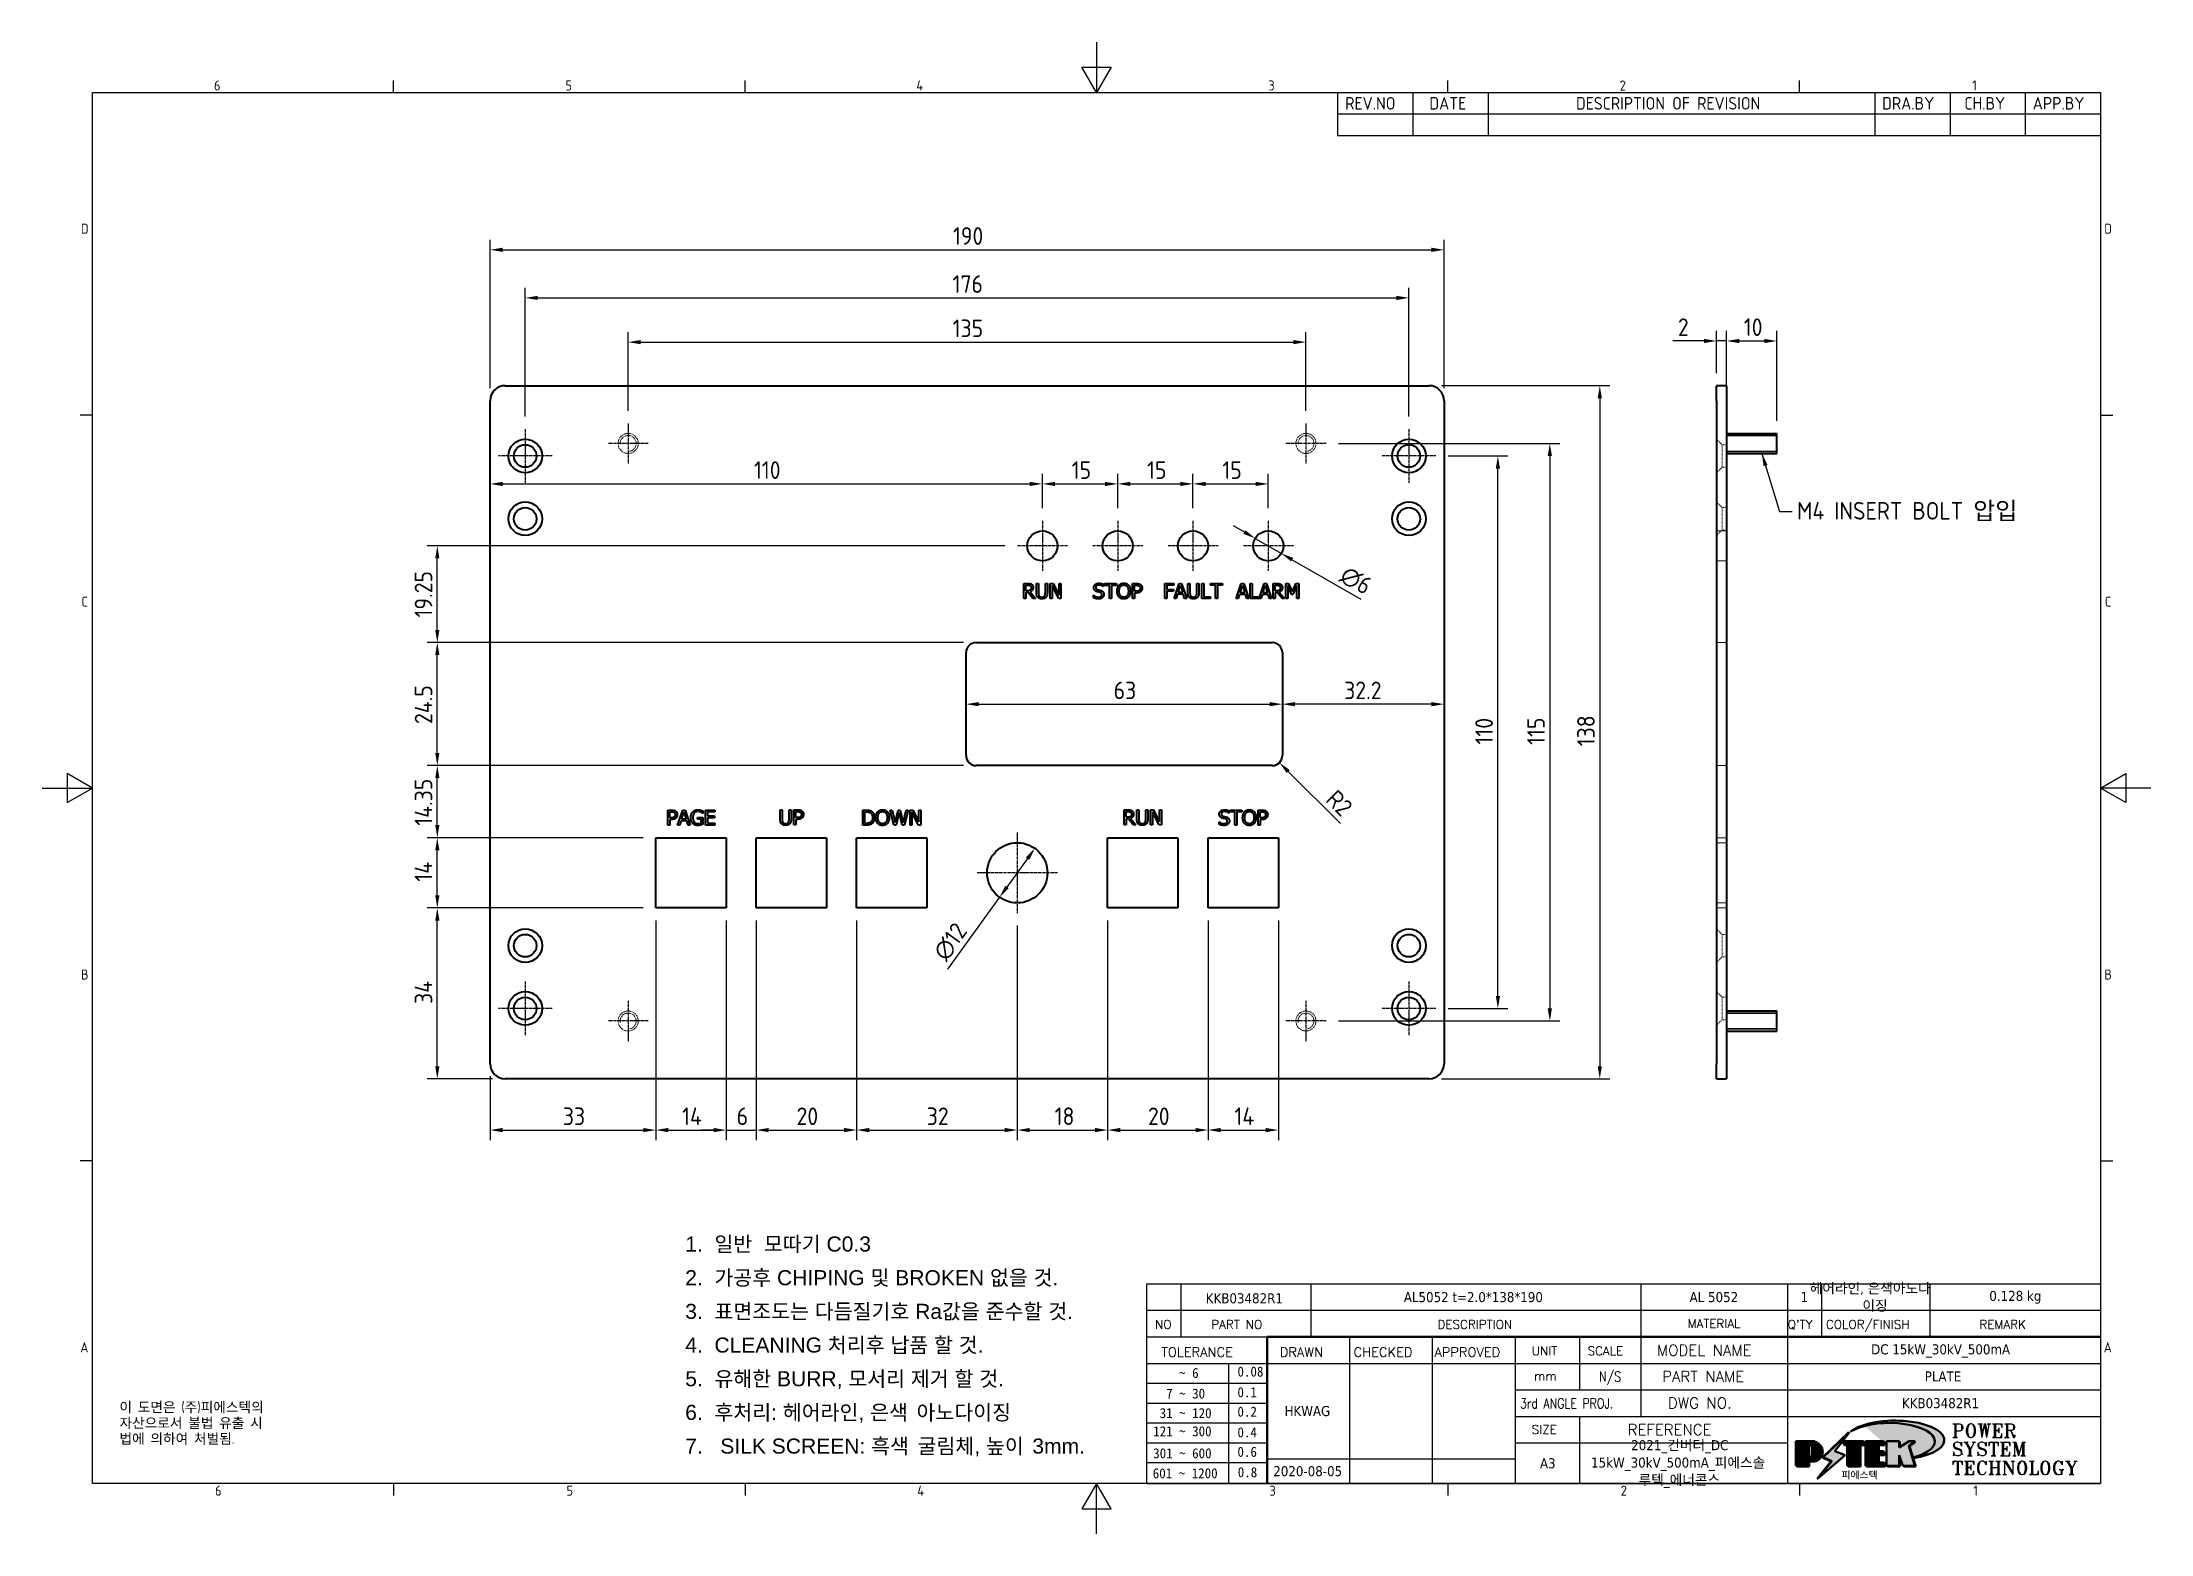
# Model space of a CAD drawing. Header units: millimetres. Extents: x 0 to 420, y 0 to 297.
import ezdxf
from ezdxf.enums import TextEntityAlignment as Align

# ---------------------------------------------------------------- set-up
doc = ezdxf.new("R2010")
doc.units = ezdxf.units.MM
doc.linetypes.add('CHAIN', pattern=[0.7087, 0.4724, -0.0591, 0.1181, -0.0591])
doc.linetypes.add('DASHED', pattern=[0.2067, 0.1654, -0.0413])
doc.layers.get('0').update_dxf_attribs({"color": 3, "lineweight": 25, "true_color": 0x00ff00})
for name, color, linetype, lineweight, true_color in [('가려진 것(ISO)', 2, 'DASHED', 18, 0xffff00), ('가시적인 것(ISO)', 3, 'Continuous', 40, 0x00ff00), ('가시적인 좁은 것(ISO)', 3, 'Continuous', 35, 0x00ff00), ('기호(ISO)', 5, 'Continuous', 25, 0x0000ff), ('제목(ISO)', 5, 'Continuous', 50, 0x0000ff), ('중심 표식(ISO)', 1, 'Continuous', 25, 0xff0000), ('치수(ISO)', 2, 'Continuous', 25, 0xffff00)]:
    doc.layers.add(name, color=color, linetype=linetype, lineweight=lineweight, true_color=true_color)
doc.layers.add('경계(ISO)', color=7, linetype='Continuous', lineweight=25)
doc.layers.add('해치(ISO)', color=7, linetype='Continuous', lineweight=18)
doc.styles.add('HAN_291', font='')
doc.styles.add('HAN_370', font='', dxfattribs={"width": 2})
doc.styles.add('ISO Proportional', font='arial.ttf')
doc.styles.add('ISO ProportionalPSTEK', font='isocp.shx')
doc.styles.add('RC_284', font='ROMANC.shx')
doc.styles.add('RC_287', font='ROMANC.shx')
doc.styles.add('RC_292', font='ROMANC.shx')
doc.styles.add('ROMANT_294', font='romant.shx')
doc.styles.add('문자 텍스트_PSTEK_POSCO', font='isocp.shx')
doc.styles.add('치수 텍스트_PSTEK_POSCO', font='isocp.shx')
doc.styles.add('텍스트 스타일198', font='tahoma.ttf')
doc.styles.add('텍스트 스타일333', font='ROMANC.shx', dxfattribs={"width": 0.8})
doc.styles.get('HAN_291').set_extended_font_data('GulimChe')
doc.styles.get('HAN_370').set_extended_font_data('GulimChe')
doc.dimstyles.new('치수_PSTEK_POSCO', dxfattribs={"dimtxt": 3.5, "dimasz": 2.5, "dimexe": 2, "dimexo": 2.5, "dimgap": 1, "dimtad": 1, "dimrnd": 1e-08, "dimdsep": 46, "dimtxsty": '치수 텍스트_PSTEK_POSCO', "dimcen": 0.09, "dimdle": 10, "dimclrd": 7, "dimclre": 7, "dimclrt": 2, "dimadec": 1, "dimazin": 2, "dimtfac": 1, "dimtmove": 0, "dimatfit": 3, "dimfxl": 1, "dimtolj": 1, "dimlwd": -1, "dimlwe": -1, "dimarcsym": 0})
doc.dimstyles.new('치수_PSTEK_POSCO$7', dxfattribs={"dimtxt": 3.5, "dimasz": 2.5, "dimexe": 2, "dimexo": 2.5, "dimgap": 1, "dimtad": 1, "dimrnd": 1e-08, "dimdsep": 46, "dimtxsty": '치수 텍스트_PSTEK_POSCO', "dimcen": 0.09, "dimdle": 10, "dimclrd": 7, "dimclre": 7, "dimclrt": 2, "dimadec": 1, "dimazin": 2, "dimtfac": 1, "dimtmove": 0, "dimatfit": 3, "dimfxl": 1, "dimtolj": 1, "dimlwd": -1, "dimlwe": -1, "dimarcsym": 0})

msp = doc.modelspace()

# ---------------------------------------------------------------- texts
at = {"layer": '기호(ISO)', "color": 2, "true_color": 0xffff00, "insert": (349.5365, 203.5373), "char_height": 3.5, "width": 50.480928, "attachment_point": 4, "style": '치수 텍스트_PSTEK_POSCO'}
msp.add_mtext('{\\fISOCP|b0|i0;\\H3.5000;M4 INSERT BOLT 압입}', dxfattribs=at)
at = {"layer": '기호(ISO)', "color": 7, "insert": (15.3946, 26.2283), "char_height": 2, "width": 51.240138, "attachment_point": 1, "line_spacing_factor": 0.944221, "style": '문자 텍스트_PSTEK_POSCO'}
msp.add_mtext('{이 도면은 (주)피에스텍의\\P자산으로서 불법 유출 시 \\P법에 의하여 처벌됨.}', dxfattribs=at)

# ---------------------------------------------------------------- blocks, each defined once
blk = doc.blocks.new('경계 Default Border')
at = {"layer": '경계(ISO)'}
for p, q in [((70, 287), (70, 289.4)), ((140, 287), (140, 289.4)), ((280, 287), (280, 289.4)), ((350, 287), (350, 289.4)), ((10, 222.75), (7.6, 222.75)), ((410, 222.75), (412.4, 222.75)), ((10, 74.25), (7.6, 74.25)), ((410, 74.25), (412.4, 74.25)), ((70, 10), (70, 7.6)), ((140, 10), (140, 7.6)), ((280, 10), (280, 7.6)), ((350, 10), (350, 7.6))]:
    blk.add_line(p, q, dxfattribs=at)
at = {"layer": '경계(ISO)', "flags": 128}
for points in [[(210, 297), (210, 287), (207.11, 292), (212.89, 292), (210, 287)], [(10, 10), (10, 287), (410, 287), (410, 10), (10, 10)], [(0, 148.5), (10, 148.5), (5, 151.39), (5, 145.61), (10, 148.5)], [(420, 148.5), (410, 148.5), (415, 151.39), (415, 145.61), (410, 148.5)], [(210, 0), (210, 10), (207.11, 5), (212.89, 5), (210, 10)]]:
    blk.add_lwpolyline(points, dxfattribs=at)
at = {"layer": '경계(ISO)', "color": 2, "true_color": 0xffff00, "char_height": 2, "attachment_point": 7, "style": '문자 텍스트_PSTEK_POSCO'}
for s, insert in [('6', (34.22, 287.38)), ('5', (104.22, 287.38)), ('4', (174.11, 287.4)), ('3', (244.22, 287.38)), ('2', (314.22, 287.38)), ('1', (384.44, 287.4)), ('D', (7.71, 258.86)), ('D', (410.72, 258.86)), ('C', (7.82, 184.61)), ('C', (410.83, 184.61)), ('B', (7.71, 110.36)), ('B', (410.72, 110.36)), ('A', (7.6, 36.12)), ('A', (410.61, 36.12)), ('6', (34.43, 7.58)), ('5', (104.43, 7.58)), ('4', (174.32, 7.6)), ('3', (244.45, 7.58)), ('2', (314.42, 7.58)), ('1', (384.66, 7.6))]:
    blk.add_mtext(s, dxfattribs=dict(at, insert=insert))
blk = doc.blocks.new('제목 블록 PSTEK')
at = {"true_color": 0x848484}
for points in [[(317.22, 17.06), (322.03, 21.63), (322.28, 21.94), (317.05, 16.98), (318.75, 16.19), (316, 12.72), (316.34, 13), (318.92, 16.27)], [(321.98, 19.61), (321.4, 19.61), (321.4, 19.46), (321.98, 19.46)], [(324.66, 19.46), (325.42, 19.46), (325.42, 20.11), (325.24, 20.11), (325.24, 19.61), (324.48, 19.61), (324.48, 15.34), (322.16, 15.34), (322.16, 15.19), (324.66, 15.19)], [(328.29, 19.46), (329.41, 19.46), (329.41, 20.11), (329.23, 20.11), (329.23, 19.61), (328.11, 19.61), (328.11, 18.26), (328.29, 18.26)], [(328.29, 17.42), (329.41, 17.42), (329.41, 18.11), (329.23, 18.11), (329.23, 17.56), (328.11, 17.56), (328.11, 15.99), (328.29, 15.99)], [(332.51, 16.93), (332.33, 17.43), (332.33, 15.34), (330.04, 15.34), (330.04, 15.19), (332.51, 15.19)], [(332.51, 20.11), (332.33, 20.11), (332.33, 19), (332.51, 19.11)], [(335.62, 20.11), (335.25, 20.11), (334.25, 19.31), (335.49, 15.34), (333.2, 15.34), (333.25, 15.19), (335.66, 15.19), (334.43, 19.16)], [(329.54, 15.85), (329.36, 15.85), (329.36, 15.34), (325.83, 15.34), (325.83, 15.19), (329.54, 15.19)]]:
    blk.add_hatch(color=252, dxfattribs=at).paths.add_polyline_path(points)
at = {"true_color": 0x0000ff}
blk.add_hatch(color=5, dxfattribs=at).paths.add_polyline_path([(321.62, 17.42), (319.53, 18.25), (322.45, 22.02), (317.22, 17.06), (318.92, 16.27), (316.17, 12.8)])
at = {"true_color": 0xff0000}
h = blk.add_hatch(color=1, dxfattribs=at)
edge = h.paths.add_edge_path(flags=0)
edge.add_line((314.22, 19.61), (314.22, 17))
edge.add_line((314.22, 17), (314.35, 17))
edge.add_arc((314.35, 17.65), 0.651, 270, 360)
edge.add_line((315, 17.65), (315, 18.96))
edge.add_arc((314.35, 18.96), 0.651, 0, 90)
edge.add_line((314.35, 19.61), (314.22, 19.61))
edge = h.paths.add_edge_path()
edge.add_arc((314.98, 18.29), 1.97, 270, 450)
edge.add_line((314.98, 20.26), (311.77, 20.26))
edge.add_line((311.77, 20.26), (311.77, 15.34))
edge.add_line((311.77, 15.34), (314.22, 15.34))
edge.add_line((314.22, 15.34), (314.22, 16.32))
edge.add_line((314.22, 16.32), (314.98, 16.32))
at = {"true_color": 0x848484}
h = blk.add_hatch(color=252, dxfattribs=at)
edge = h.paths.add_edge_path()
edge.add_arc((314.98, 18.29), 1.97, 270, 406.8279)
edge.add_arc((315.16, 18.14), 1.97, -90, 53.561, ccw=False)
edge.add_line((315.16, 16.17), (314.4, 16.17))
edge.add_line((314.4, 16.17), (314.4, 15.19))
edge.add_line((314.4, 15.19), (311.94, 15.19))
edge.add_line((311.94, 15.19), (311.94, 15.34))
edge.add_line((311.94, 15.34), (314.22, 15.34))
edge.add_line((314.22, 15.34), (314.22, 16.32))
edge.add_line((314.22, 16.32), (314.98, 16.32))
h = blk.add_hatch(color=252, dxfattribs=at)
edge = h.paths.add_edge_path()
edge.add_line((314.4, 19.46), (314.53, 19.46))
edge.add_arc((314.53, 18.81), 0.651, 60.4189, 90, ccw=False)
edge.add_arc((314.35, 18.96), 0.651, 39.9699, 90)
edge.add_line((314.35, 19.61), (314.22, 19.61))
edge.add_line((314.22, 19.61), (314.22, 17))
edge.add_line((314.22, 17), (314.35, 17))
edge.add_arc((314.35, 17.65), 0.651, 270, 274.6931)
edge.add_line((314.4, 17), (314.4, 19.46))
at = {"true_color": 0xff0000}
for points in [[(324.48, 19.61), (325.24, 19.61), (325.24, 20.26), (321.23, 20.26), (321.23, 19.61), (321.98, 19.61), (321.98, 15.34), (324.48, 15.34)], [(329.23, 20.26), (325.66, 20.26), (325.66, 15.34), (329.36, 15.34), (329.36, 15.99), (328.11, 15.99), (328.11, 17.56), (329.23, 17.56), (329.23, 18.26), (328.11, 18.26), (328.11, 19.61), (329.23, 19.61)], [(332.33, 20.26), (329.86, 20.26), (329.86, 15.34), (332.33, 15.34), (332.33, 17.43), (333.07, 15.34), (335.49, 15.34), (334.25, 19.31), (335.44, 20.26), (334.31, 20.26), (332.33, 19)]]:
    blk.add_hatch(color=1, dxfattribs=at).paths.add_polyline_path(points)
at = {"layer": '해치(ISO)', "true_color": 0x27d1fc}
h = blk.add_hatch(color=140, dxfattribs=at)
edge = h.paths.add_edge_path()
edge.add_ellipse((330.37, 20.16), major_axis=(9.1, 0), ratio=0.40699, start_angle=301.3098, end_angle=507.7437)
edge.add_ellipse((331.53, 20.46), major_axis=(-9.82, 0), ratio=0.39426, start_angle=111.5121, end_angle=334.4703, ccw=False)
edge.add_line((335.14, 16.86), (335.1, 16.99))
at = {"color": 180, "true_color": 0x3f00ff}
for p, q in [((182.48, 11.79), (182.48, 51.57)), ((182.48, 51.57), (372.48, 51.57)), ((189.27, 51.57), (189.27, 41.01)), ((215.22, 41.01), (215.22, 51.57)), ((280.88, 51.57), (280.88, 41.01)), ((310.09, 51.57), (310.09, 41.01)), ((316.9, 51.57), (316.9, 41.01)), ((338.46, 51.57), (338.46, 41.01)), ((372.48, 51.57), (372.48, 11.79)), ((182.48, 46.29), (372.48, 46.29)), ((182.48, 41.01), (206.45, 41.01)), ((222.94, 11.79), (222.94, 41.01)), ((239.43, 11.79), (239.43, 41.01)), ((255.92, 11.79), (255.92, 41.01)), ((268.69, 41.01), (268.69, 30.45)), ((280.88, 41.01), (280.88, 25.17)), ((310.09, 41.01), (310.09, 11.79)), ((182.48, 35.73), (206.45, 35.73)), ((198.86, 12.03), (198.86, 35.73)), ((206.45, 35.73), (372.48, 35.73)), ((182.48, 31.78), (206.45, 31.78)), ((255.92, 30.45), (372.48, 30.45)), ((182.48, 27.83), (206.45, 27.83)), ((182.48, 23.88), (206.45, 23.88)), ((255.92, 25.17), (372.48, 25.17)), ((268.69, 25.17), (268.69, 11.79)), ((182.48, 19.93), (206.45, 19.93)), ((255.92, 19.89), (310.09, 19.89)), ((182.48, 15.98), (206.45, 15.98)), ((206.45, 16.74), (255.92, 16.74)), ((182.48, 11.79), (372.48, 11.79))]:
    blk.add_line(p, q, dxfattribs=at)
at = {"color": 7, "lineweight": 50}
for p, q in [((206.45, 11.79), (206.45, 41.01)), ((206.45, 41.01), (372.48, 41.01))]:
    blk.add_line(p, q, dxfattribs=at)
at = {"color": 7}
for p, q in [((322.28, 21.94), (317.05, 16.98)), ((322.45, 22.02), (317.22, 17.06)), ((317.22, 17.06), (322.03, 21.63)), ((319.53, 18.25), (322.45, 22.02)), ((322.03, 21.63), (322.28, 21.94)), ((314.98, 20.26), (311.77, 20.26)), ((311.77, 20.26), (311.77, 15.34)), ((314.98, 20.26), (311.77, 20.26)), ((311.77, 20.26), (311.77, 15.34)), ((314.22, 17), (314.22, 19.61)), ((314.22, 19.61), (314.35, 19.61)), ((314.35, 19.61), (314.22, 19.61)), ((314.22, 19.61), (314.22, 17)), ((314.22, 17), (314.22, 19.61)), ((314.22, 19.61), (314.35, 19.61)), ((314.35, 17), (314.22, 17)), ((314.22, 17), (314.35, 17)), ((314.35, 17), (314.22, 17)), ((314.4, 19.46), (314.53, 19.46)), ((314.4, 17), (314.4, 19.46)), ((315, 18.96), (315, 17.65)), ((315, 18.96), (315, 17.65)), ((316.17, 12.8), (321.62, 17.42)), ((317.05, 16.98), (318.75, 16.19)), ((318.92, 16.27), (317.22, 17.06)), ((317.22, 17.06), (318.92, 16.27)), ((321.62, 17.42), (319.53, 18.25)), ((325.24, 20.26), (321.23, 20.26)), ((321.23, 20.26), (321.23, 19.61)), ((325.24, 20.26), (321.23, 20.26)), ((321.23, 20.26), (321.23, 19.61)), ((321.23, 19.61), (321.98, 19.61)), ((321.23, 19.61), (321.98, 19.61)), ((321.4, 19.61), (321.4, 19.46)), ((321.98, 19.61), (321.4, 19.61)), ((321.4, 19.46), (321.98, 19.46)), ((321.98, 19.61), (321.98, 15.34)), ((321.98, 19.46), (321.98, 19.61)), ((321.98, 19.61), (321.98, 15.34)), ((324.48, 19.61), (325.24, 19.61)), ((324.48, 15.34), (324.48, 19.61)), ((325.24, 19.61), (324.48, 19.61)), ((324.48, 19.61), (324.48, 15.34)), ((324.48, 19.61), (325.24, 19.61)), ((324.48, 15.34), (324.48, 19.61)), ((324.66, 19.46), (325.42, 19.46)), ((324.66, 15.19), (324.66, 19.46)), ((325.24, 19.61), (325.24, 20.26)), ((325.24, 19.61), (325.24, 20.26)), ((325.42, 20.11), (325.24, 20.11)), ((325.24, 20.11), (325.24, 19.61)), ((325.42, 19.46), (325.42, 20.11)), ((329.23, 20.26), (325.66, 20.26)), ((325.66, 20.26), (325.66, 15.34)), ((325.66, 20.26), (325.66, 15.34)), ((329.23, 20.26), (325.66, 20.26)), ((328.11, 18.26), (328.11, 19.61)), ((328.11, 19.61), (329.23, 19.61)), ((329.23, 19.61), (328.11, 19.61)), ((328.11, 19.61), (328.11, 18.26)), ((328.11, 18.26), (328.11, 19.61)), ((328.11, 19.61), (329.23, 19.61)), ((329.23, 18.26), (328.11, 18.26)), ((328.11, 18.26), (328.29, 18.26)), ((329.23, 18.26), (328.11, 18.26)), ((328.11, 17.56), (329.23, 17.56)), ((328.11, 15.99), (328.11, 17.56)), ((329.23, 17.56), (328.11, 17.56)), ((328.11, 17.56), (328.11, 15.99)), ((328.11, 17.56), (329.23, 17.56)), ((328.11, 15.99), (328.11, 17.56)), ((328.29, 18.26), (328.29, 19.46)), ((328.29, 19.46), (329.41, 19.46)), ((328.29, 15.99), (328.29, 17.42)), ((328.29, 17.42), (329.41, 17.42)), ((329.23, 19.61), (329.23, 20.26)), ((329.23, 19.61), (329.23, 20.26)), ((329.41, 20.11), (329.23, 20.11)), ((329.23, 20.11), (329.23, 19.61)), ((329.23, 17.56), (329.23, 18.26)), ((329.23, 17.56), (329.23, 18.26)), ((329.41, 18.11), (329.23, 18.11)), ((329.23, 18.11), (329.23, 17.56)), ((329.41, 19.46), (329.41, 20.11)), ((329.41, 17.42), (329.41, 18.11)), ((332.33, 20.26), (329.86, 20.26)), ((329.86, 20.26), (329.86, 15.34)), ((329.86, 20.26), (329.86, 15.34)), ((332.33, 20.26), (329.86, 20.26)), ((334.31, 20.26), (332.33, 19)), ((332.33, 19), (332.33, 20.26)), ((334.31, 20.26), (332.33, 19)), ((332.33, 19), (332.33, 20.26)), ((332.51, 20.11), (332.33, 20.11)), ((332.33, 20.11), (332.33, 19)), ((332.33, 19), (332.51, 19.11)), ((332.33, 17.43), (333.07, 15.34)), ((332.33, 15.34), (332.33, 17.43)), ((332.51, 16.93), (332.33, 17.43)), ((332.33, 17.43), (332.33, 15.34)), ((332.33, 17.43), (333.07, 15.34)), ((332.33, 15.34), (332.33, 17.43)), ((332.51, 19.11), (332.51, 20.11)), ((332.51, 15.19), (332.51, 16.93)), ((334.25, 19.31), (335.44, 20.26)), ((334.25, 19.31), (335.44, 20.26)), ((335.25, 20.11), (334.25, 19.31)), ((335.49, 15.34), (334.25, 19.31)), ((334.25, 19.31), (335.49, 15.34)), ((335.49, 15.34), (334.25, 19.31)), ((335.44, 20.26), (334.31, 20.26)), ((335.44, 20.26), (334.31, 20.26)), ((334.43, 19.16), (335.62, 20.11)), ((335.66, 15.19), (334.43, 19.16)), ((335.62, 20.11), (335.25, 20.11)), ((345.04, 17.5), (344.99, 17.69)), ((311.77, 15.34), (314.22, 15.34)), ((311.77, 15.34), (314.22, 15.34)), ((314.22, 15.34), (311.94, 15.34)), ((311.94, 15.34), (311.94, 15.19)), ((311.94, 15.19), (314.4, 15.19)), ((314.22, 16.32), (314.98, 16.32)), ((314.22, 15.34), (314.22, 16.32)), ((314.98, 16.32), (314.22, 16.32)), ((314.22, 16.32), (314.22, 15.34)), ((314.22, 16.32), (314.98, 16.32)), ((314.22, 15.34), (314.22, 16.32)), ((314.4, 16.17), (315.16, 16.17)), ((314.4, 15.19), (314.4, 16.17)), ((318.75, 16.19), (316, 12.72)), ((316, 12.72), (316.34, 13)), ((318.92, 16.27), (316.17, 12.8)), ((316.34, 13), (318.92, 16.27)), ((321.98, 15.34), (324.48, 15.34)), ((321.98, 15.34), (324.48, 15.34)), ((324.48, 15.34), (322.16, 15.34)), ((322.16, 15.34), (322.16, 15.19)), ((322.16, 15.19), (324.66, 15.19)), ((325.66, 15.34), (329.36, 15.34)), ((325.66, 15.34), (329.36, 15.34)), ((329.36, 15.34), (325.83, 15.34)), ((325.83, 15.34), (325.83, 15.19)), ((325.83, 15.19), (329.54, 15.19)), ((329.36, 15.99), (328.11, 15.99)), ((328.11, 15.99), (328.29, 15.99)), ((329.36, 15.99), (328.11, 15.99)), ((329.36, 15.34), (329.36, 15.99)), ((329.36, 15.34), (329.36, 15.99)), ((329.54, 15.85), (329.36, 15.85)), ((329.36, 15.85), (329.36, 15.34)), ((329.54, 15.19), (329.54, 15.85)), ((329.86, 15.34), (332.33, 15.34)), ((329.86, 15.34), (332.33, 15.34)), ((332.33, 15.34), (330.04, 15.34)), ((330.04, 15.34), (330.04, 15.19)), ((330.04, 15.19), (332.51, 15.19)), ((333.07, 15.34), (335.49, 15.34)), ((333.07, 15.34), (335.49, 15.34)), ((335.49, 15.34), (333.2, 15.34)), ((333.2, 15.34), (333.25, 15.19)), ((333.25, 15.19), (335.66, 15.19))]:
    blk.add_line(p, q, dxfattribs=at)
at = {"color": 5, "true_color": 0x0000ff}
for p, q in [((322.45, 22.02), (317.22, 17.06)), ((319.53, 18.25), (322.45, 22.02)), ((316.17, 12.8), (321.62, 17.42)), ((317.22, 17.06), (318.92, 16.27)), ((321.62, 17.42), (319.53, 18.25)), ((318.92, 16.27), (316.17, 12.8))]:
    blk.add_line(p, q, dxfattribs=at)
at = {"color": 1, "true_color": 0xff0000}
for p, q in [((314.98, 20.26), (311.77, 20.26)), ((311.77, 20.26), (311.77, 15.34)), ((314.22, 17), (314.22, 19.61)), ((314.22, 19.61), (314.35, 19.61)), ((314.35, 17), (314.22, 17)), ((315, 18.96), (315, 17.65)), ((325.24, 20.26), (321.23, 20.26)), ((321.23, 20.26), (321.23, 19.61)), ((321.23, 19.61), (321.98, 19.61)), ((321.98, 19.61), (321.98, 15.34)), ((324.48, 19.61), (325.24, 19.61)), ((324.48, 15.34), (324.48, 19.61)), ((325.24, 19.61), (325.24, 20.26)), ((329.23, 20.26), (325.66, 20.26)), ((325.66, 20.26), (325.66, 15.34)), ((328.11, 18.26), (328.11, 19.61)), ((328.11, 19.61), (329.23, 19.61)), ((329.23, 18.26), (328.11, 18.26)), ((328.11, 17.56), (329.23, 17.56)), ((328.11, 15.99), (328.11, 17.56)), ((329.23, 19.61), (329.23, 20.26)), ((329.23, 17.56), (329.23, 18.26)), ((332.33, 20.26), (329.86, 20.26)), ((329.86, 20.26), (329.86, 15.34)), ((334.31, 20.26), (332.33, 19)), ((332.33, 19), (332.33, 20.26)), ((332.33, 17.43), (333.07, 15.34)), ((332.33, 15.34), (332.33, 17.43)), ((334.25, 19.31), (335.44, 20.26)), ((335.49, 15.34), (334.25, 19.31)), ((335.44, 20.26), (334.31, 20.26)), ((311.77, 15.34), (314.22, 15.34)), ((314.22, 16.32), (314.98, 16.32)), ((314.22, 15.34), (314.22, 16.32)), ((321.98, 15.34), (324.48, 15.34)), ((325.66, 15.34), (329.36, 15.34)), ((329.36, 15.99), (328.11, 15.99)), ((329.36, 15.34), (329.36, 15.99)), ((329.86, 15.34), (332.33, 15.34)), ((333.07, 15.34), (335.49, 15.34))]:
    blk.add_line(p, q, dxfattribs=at)
at = {"color": 7}
for centre, radius, start, end in [((314.35, 18.96), 0.651, 0, 90), ((314.35, 18.96), 0.651, 39.9699, 90), ((314.35, 18.96), 0.651, 0, 90), ((314.35, 17.65), 0.651, 270, 0), ((314.35, 17.65), 0.651, 270, 0), ((314.35, 17.65), 0.651, 270, 274.6931), ((314.53, 18.81), 0.651, 60.4189, 90), ((314.98, 18.29), 1.97, 270, 90), ((314.98, 18.29), 1.97, 270, 90), ((314.98, 18.29), 1.97, 270, 46.8279), ((315.16, 18.14), 1.97, 270, 53.561)]:
    blk.add_arc(centre, radius, start, end, dxfattribs=at)
at = {"color": 1, "true_color": 0xff0000}
for centre, radius, start, end in [((314.35, 18.96), 0.651, 0, 90), ((314.35, 17.65), 0.651, 270, 0), ((314.98, 18.29), 1.97, 270, 90)]:
    blk.add_arc(centre, radius, start, end, dxfattribs=at)
at = {"layer": '제목(ISO)', "lineweight": 18}
blk.add_line((182.48, 35.73), (182.48, 11.79), dxfattribs=at)
at = {"layer": '제목(ISO)'}
for p, q in [((322.28, 21.94), (317.05, 16.98)), ((322.45, 22.02), (317.22, 17.06)), ((317.22, 17.06), (322.03, 21.63)), ((319.53, 18.25), (322.45, 22.02)), ((322.03, 21.63), (322.28, 21.94)), ((314.98, 20.26), (311.77, 20.26)), ((311.77, 20.26), (311.77, 15.34)), ((314.22, 17), (314.22, 19.61)), ((314.22, 19.61), (314.35, 19.61)), ((314.35, 19.61), (314.22, 19.61)), ((314.22, 19.61), (314.22, 17)), ((314.35, 17), (314.22, 17)), ((314.22, 17), (314.35, 17)), ((314.4, 19.46), (314.53, 19.46)), ((314.4, 17), (314.4, 19.46)), ((315, 18.96), (315, 17.65)), ((316.17, 12.8), (321.62, 17.42)), ((317.05, 16.98), (318.75, 16.19)), ((317.22, 17.06), (318.92, 16.27)), ((318.92, 16.27), (317.22, 17.06)), ((321.62, 17.42), (319.53, 18.25)), ((325.24, 20.26), (321.23, 20.26)), ((321.23, 20.26), (321.23, 19.61)), ((321.23, 19.61), (321.98, 19.61)), ((321.98, 19.61), (321.4, 19.61)), ((321.4, 19.61), (321.4, 19.46)), ((321.4, 19.46), (321.98, 19.46)), ((321.98, 19.61), (321.98, 15.34)), ((321.98, 19.46), (321.98, 19.61)), ((324.48, 19.61), (325.24, 19.61)), ((324.48, 15.34), (324.48, 19.61)), ((325.24, 19.61), (324.48, 19.61)), ((324.48, 19.61), (324.48, 15.34)), ((324.66, 19.46), (325.42, 19.46)), ((324.66, 15.19), (324.66, 19.46)), ((325.24, 19.61), (325.24, 20.26)), ((325.42, 20.11), (325.24, 20.11)), ((325.24, 20.11), (325.24, 19.61)), ((325.42, 19.46), (325.42, 20.11)), ((329.23, 20.26), (325.66, 20.26)), ((325.66, 20.26), (325.66, 15.34)), ((328.11, 18.26), (328.11, 19.61)), ((328.11, 19.61), (329.23, 19.61)), ((329.23, 19.61), (328.11, 19.61)), ((328.11, 19.61), (328.11, 18.26)), ((329.23, 18.26), (328.11, 18.26)), ((328.11, 18.26), (328.29, 18.26)), ((328.11, 15.99), (328.11, 17.56)), ((328.11, 17.56), (329.23, 17.56)), ((329.23, 17.56), (328.11, 17.56)), ((328.11, 17.56), (328.11, 15.99)), ((328.29, 19.46), (329.41, 19.46)), ((328.29, 18.26), (328.29, 19.46)), ((328.29, 17.42), (329.41, 17.42)), ((328.29, 15.99), (328.29, 17.42)), ((329.23, 19.61), (329.23, 20.26)), ((329.41, 20.11), (329.23, 20.11)), ((329.23, 20.11), (329.23, 19.61)), ((329.23, 17.56), (329.23, 18.26)), ((329.41, 18.11), (329.23, 18.11)), ((329.23, 18.11), (329.23, 17.56)), ((329.41, 19.46), (329.41, 20.11)), ((329.41, 17.42), (329.41, 18.11)), ((332.33, 20.26), (329.86, 20.26)), ((329.86, 20.26), (329.86, 15.34)), ((334.31, 20.26), (332.33, 19)), ((332.33, 19), (332.33, 20.26)), ((332.51, 20.11), (332.33, 20.11)), ((332.33, 20.11), (332.33, 19)), ((332.33, 19), (332.51, 19.11)), ((332.33, 15.34), (332.33, 17.43)), ((332.33, 17.43), (333.07, 15.34)), ((332.51, 16.93), (332.33, 17.43)), ((332.33, 17.43), (332.33, 15.34)), ((332.51, 19.11), (332.51, 20.11)), ((332.51, 15.19), (332.51, 16.93)), ((334.25, 19.31), (335.44, 20.26)), ((335.25, 20.11), (334.25, 19.31)), ((335.49, 15.34), (334.25, 19.31)), ((334.25, 19.31), (335.49, 15.34)), ((335.44, 20.26), (334.31, 20.26)), ((334.43, 19.16), (335.62, 20.11)), ((335.66, 15.19), (334.43, 19.16)), ((335.62, 20.11), (335.25, 20.11)), ((311.77, 15.34), (314.22, 15.34)), ((314.22, 15.34), (311.94, 15.34)), ((311.94, 15.34), (311.94, 15.19)), ((311.94, 15.19), (314.4, 15.19)), ((314.22, 15.34), (314.22, 16.32)), ((314.22, 16.32), (314.98, 16.32)), ((314.98, 16.32), (314.22, 16.32)), ((314.22, 16.32), (314.22, 15.34)), ((314.4, 15.19), (314.4, 16.17)), ((314.4, 16.17), (315.16, 16.17)), ((318.75, 16.19), (316, 12.72)), ((316, 12.72), (316.34, 13)), ((318.92, 16.27), (316.17, 12.8)), ((316.34, 13), (318.92, 16.27)), ((321.98, 15.34), (324.48, 15.34)), ((324.48, 15.34), (322.16, 15.34)), ((322.16, 15.34), (322.16, 15.19)), ((322.16, 15.19), (324.66, 15.19)), ((325.66, 15.34), (329.36, 15.34)), ((329.36, 15.34), (325.83, 15.34)), ((325.83, 15.34), (325.83, 15.19)), ((325.83, 15.19), (329.54, 15.19)), ((329.36, 15.99), (328.11, 15.99)), ((328.11, 15.99), (328.29, 15.99)), ((329.36, 15.34), (329.36, 15.99)), ((329.54, 15.85), (329.36, 15.85)), ((329.36, 15.85), (329.36, 15.34)), ((329.54, 15.19), (329.54, 15.85)), ((329.86, 15.34), (332.33, 15.34)), ((332.33, 15.34), (330.04, 15.34)), ((330.04, 15.34), (330.04, 15.19)), ((330.04, 15.19), (332.51, 15.19)), ((333.07, 15.34), (335.49, 15.34)), ((335.49, 15.34), (333.2, 15.34)), ((333.2, 15.34), (333.25, 15.19)), ((333.25, 15.19), (335.66, 15.19))]:
    blk.add_line(p, q, dxfattribs=at)
at = {"layer": '제목(ISO)', "color": 4, "true_color": 0x00ffff}
blk.add_line((335.14, 16.86), (335.1, 16.99), dxfattribs=at)
at = {"layer": '제목(ISO)'}
for centre, radius, start, end in [((314.35, 18.96), 0.651, 0, 90), ((314.35, 18.96), 0.651, 39.9699, 90), ((314.35, 17.65), 0.651, 270, 0), ((314.35, 17.65), 0.651, 270, 274.6931), ((314.53, 18.81), 0.651, 60.4189, 90), ((314.98, 18.29), 1.97, 46.8279, 90), ((314.98, 18.29), 1.97, 270, 46.8279), ((314.98, 18.29), 1.97, 270, 46.8279), ((315.16, 18.14), 1.97, 270, 53.561)]:
    blk.add_arc(centre, radius, start, end, dxfattribs=at)
at = {"layer": '제목(ISO)', "color": 4, "true_color": 0x00ffff}
for centre, major_axis, ratio, start_param, end_param in [((331.53, 20.46), (9.82, 0), 0.39426, 5.087845, 8.9792), ((330.37, 20.16), (9.1, 0), 0.40699, 5.258849, 8.861799)]:
    blk.add_ellipse(centre, major_axis=major_axis, ratio=ratio, start_param=start_param, end_param=end_param, dxfattribs=at)
at = {"color": 2, "true_color": 0xffff00}
for s, height, style, p in [('NO', 1.742, 'RC_284', (184.14, 42.62)), ('PART NO', 1.742, 'RC_284', (195.34, 42.62)), ('DESCRIPTION', 1.7424, 'RC_284', (240.4, 42.62)), ("Q'TY", 1.742, 'RC_284', (310.14, 42.62)), ('COLOR/FINISH', 1.7424, 'RC_284', (317.77, 42.62)), ('REMARK', 1.742, 'RC_284', (348.35, 42.62)), (' TOLERANCE', 1.9, 'RC_287', (184.09, 37.01)), ('DRAWN', 1.9, 'RC_287', (208.98, 37.01)), ('CHECKED', 1.9, 'RC_287', (223.69, 37.01)), ('APPROVED', 1.9, 'RC_287', (239.78, 37.01)), ('UNIT', 1.742, 'RC_284', (259.17, 37.34)), ('SCALE', 1.742, 'RC_284', (270.29, 37.34)), ('MODEL NAME', 2.178, 'RC_292', (284.1, 37.25)), ('    ~ 6', 2, 'HAN_291', (183.77, 32.82)), ('0.08', 2, 'HAN_291', (200.55, 33.1)), ('PART NAME', 2.178, 'RC_292', (285.14, 32.03)), ('  7 ~ 30', 2, 'HAN_291', (183.77, 28.71)), ('0.1', 2, 'HAN_291', (200.55, 28.99)), ('mm', 1.742, 'RC_284', (259.65, 32.35)), (' 31 ~ 120', 2, 'HAN_291', (183.77, 24.83)), ('0.2', 2, 'HAN_291', (200.55, 25.11)), (' DWG NO.', 2.178, 'RC_292', (284.81, 26.75)), ('121 ~ 300', 2, 'HAN_291', (183.77, 21.21)), ('0.4', 2, 'HAN_291', (200.55, 21)), ('SIZE', 1.742, 'RC_284', (259.17, 21.69)), ('REFERENCE', 2.178, 'RC_292', (278.27, 21.43)), ('301 ~ 600', 2, 'HAN_291', (183.77, 16.83)), ('0.6', 2, 'HAN_291', (200.55, 17.12)), ('601 ~ 1200', 2, 'HAN_291', (183.68, 12.85)), ('0.8', 2, 'HAN_291', (200.61, 13.06))]:
    blk.add_text(s, height=height, dxfattribs=dict(at, style=style)).set_placement(p)
at = {"color": 2, "true_color": 0xffff00, "style": 'RC_284'}
blk.add_text('MATERIAL', height=1.742, dxfattribs=at).set_placement((295.48, 43.65), align=Align.MIDDLE_CENTER)
at = {"color": 7, "style": '텍스트 스타일333', "width": 0.8}
blk.add_text('N/S', height=2, dxfattribs=at).set_placement((274.78, 33.09), align=Align.MIDDLE_CENTER)
at = {"color": 2, "true_color": 0xffff00, "style": '텍스트 스타일333', "width": 0.8}
blk.add_text('3rd ANGLE PROJ.', height=2, dxfattribs=at).set_placement((256.84, 26.76))
at = {"color": 7, "style": 'ROMANT_294'}
for s, p in [('POWER', (342.83, 20.97)), ('SYSTEM', (342.83, 17.33)), ('TECHNOLOGY', (342.83, 13.57))]:
    blk.add_text(s, height=2.7, dxfattribs=at).set_placement(p)
at = {"color": 7, "insert": (320.85, 14.21), "char_height": 1.4, "attachment_point": 1, "line_spacing_factor": 0.332, "style": 'HAN_370'}
blk.add_mtext('\\fHY견고딕|b0|i0;\\H1.4000;피에스텍', dxfattribs=at)
at = {"layer": '제목(ISO)', "color": 7, "style": '텍스트 스타일198'}
for tag, p in [('4._COLOR_001', (314.54, 49.66)), ('질량\\P3;_001', (350.3, 48.16)), ('부품_번호_001', (194.24, 47.68)), ('설명_001', (233.69, 47.92)), ('재질_001', (290.6, 47.93)), ("3._Q'TY_001", (312.71, 47.92)), ('4._COLOR_002', (325.03, 46.24)), ('1._MODEL_NAME_001', (326.77, 37.52)), ('제목_001', (337.44, 32.12)), ('설계자_001', (209.94, 25.23)), ('부품_번호_001', (332.9, 26.81)), ('시트_크기_001', (260.81, 14.84)), ('프로젝트_002', (270.98, 14.98)), ('프로젝트_001', (278.97, 18.44)), ('작성_날짜_001', (207.69, 13.27)), ('프로젝트_003', (280.45, 11.55))]:
    blk.add_attdef(tag, p, '', height=2, dxfattribs=at)
for tag, p in [('점검자', (231.18, 26.23)), ('엔지니어링_승인자', (247.67, 26.23)), ('점검_날짜', (231.18, 14.27)), ('엔지니어링_승인_날짜', (247.67, 14.27))]:
    blk.add_attdef(tag, text='', height=2, dxfattribs=at).set_placement(p, align=Align.MIDDLE_CENTER)
blk = doc.blocks.new('리비전 내역')
at = {"layer": '기호(ISO)'}
for p, q in [((258, 287), (410, 287)), ((258, 287), (258, 282.72)), ((273, 287), (273, 282.72)), ((288, 287), (288, 282.72)), ((365, 287), (365, 282.72)), ((380, 287), (380, 282.72)), ((395, 287), (395, 282.72)), ((410, 287), (410, 282.72)), ((258, 282.72), (410, 282.72)), ((258, 282.72), (258, 278.44)), ((273, 282.72), (273, 278.44)), ((288, 282.72), (288, 278.44)), ((365, 282.72), (365, 278.44)), ((380, 282.72), (380, 278.44)), ((395, 282.72), (395, 278.44)), ((410, 282.72), (410, 278.44)), ((258, 278.44), (410, 278.44))]:
    blk.add_line(p, q, dxfattribs=at)
at = {"layer": '기호(ISO)', "color": 2, "true_color": 0xffff00, "char_height": 2.5, "attachment_point": 7, "style": 'ISO ProportionalPSTEK'}
for s, insert in [('REV.NO', (259.53, 283.58)), ('DATE', (276.31, 283.58)), ('DESCRIPTION OF REVISION', (305.51, 283.58)), ('DRA.BY', (366.48, 283.58)), ('CH.BY', (382.86, 283.58)), ('APP.BY', (396.48, 283.58))]:
    blk.add_mtext(s, dxfattribs=dict(at, insert=insert))
blk = doc.blocks.new('*D22')
at = {"layer": 'Defpoints', "color": 0, "transparency": 16777216}
for p in [(277.57, 214.61), (289.95, 214.61), (277.57, 104.61)]:
    blk.add_point(p, dxfattribs=at)
at = {"layer": '치수(ISO)', "color": 7, "transparency": 16777216}
for p, q in [((280.07, 214.61), (291.95, 214.61)), ((289.95, 107.11), (289.95, 212.11)), ((280.07, 104.61), (291.95, 104.61))]:
    blk.add_line(p, q, dxfattribs=at)
for points in [[(289.53, 212.11), (290.37, 212.11), (289.95, 214.61)], [(289.53, 107.11), (290.37, 107.11), (289.95, 104.61)]]:
    blk.add_solid(points, dxfattribs=at)
at = {"layer": '치수(ISO)', "color": 2, "transparency": 16777216, "insert": (287.2, 157.16), "char_height": 3.5, "attachment_point": 4, "rotation": 90, "style": '치수 텍스트_PSTEK_POSCO'}
blk.add_mtext('\\A1;110', dxfattribs=at)
blk = doc.blocks.new('*D23')
at = {"layer": 'Defpoints', "color": 0, "transparency": 16777216}
for p in [(255.72, 217.11), (255.72, 102.11), (300.29, 102.11)]:
    blk.add_point(p, dxfattribs=at)
at = {"layer": '치수(ISO)', "color": 7, "transparency": 16777216}
for p, q in [((258.22, 217.11), (302.29, 217.11)), ((300.29, 214.61), (300.29, 104.61)), ((258.22, 102.11), (302.29, 102.11))]:
    blk.add_line(p, q, dxfattribs=at)
for points in [[(299.87, 214.61), (300.71, 214.61), (300.29, 217.11)], [(299.87, 104.61), (300.71, 104.61), (300.29, 102.11)]]:
    blk.add_solid(points, dxfattribs=at)
at = {"layer": '치수(ISO)', "color": 2, "transparency": 16777216, "insert": (297.54, 157.09), "char_height": 3.5, "attachment_point": 4, "rotation": 90, "style": '치수 텍스트_PSTEK_POSCO'}
blk.add_mtext('\\A1;115', dxfattribs=at)
blk = doc.blocks.new('*D24')
at = {"layer": 'Defpoints', "color": 0, "transparency": 16777216}
for p in [(276.22, 228.61), (276.22, 90.61), (310.24, 90.61)]:
    blk.add_point(p, dxfattribs=at)
at = {"layer": '치수(ISO)', "color": 7, "transparency": 16777216}
for p, q in [((278.72, 228.61), (312.24, 228.61)), ((310.24, 226.11), (310.24, 93.11)), ((278.72, 90.61), (312.24, 90.61))]:
    blk.add_line(p, q, dxfattribs=at)
for points in [[(309.83, 226.11), (310.66, 226.11), (310.24, 228.61)], [(309.83, 93.11), (310.66, 93.11), (310.24, 90.61)]]:
    blk.add_solid(points, dxfattribs=at)
at = {"layer": '치수(ISO)', "color": 2, "transparency": 16777216, "insert": (307.49, 156.81), "char_height": 3.5, "attachment_point": 4, "rotation": 90, "style": '치수 텍스트_PSTEK_POSCO'}
blk.add_mtext('\\A1;138', dxfattribs=at)
blk = doc.blocks.new('*D25')
at = {"layer": 'Defpoints', "color": 0, "transparency": 16777216}
for p in [(251.72, 237.28), (116.72, 221.11), (251.72, 221.11)]:
    blk.add_point(p, dxfattribs=at)
at = {"layer": '치수(ISO)', "color": 7, "transparency": 16777216}
for p, q in [((116.72, 223.61), (116.72, 239.28)), ((119.22, 237.28), (249.22, 237.28)), ((251.72, 223.61), (251.72, 239.28))]:
    blk.add_line(p, q, dxfattribs=at)
for points in [[(119.22, 237.7), (119.22, 236.86), (116.72, 237.28)], [(249.22, 237.7), (249.22, 236.86), (251.72, 237.28)]]:
    blk.add_solid(points, dxfattribs=at)
at = {"layer": '치수(ISO)', "color": 2, "transparency": 16777216, "insert": (181.35, 240.03), "char_height": 3.5, "attachment_point": 4, "style": '치수 텍스트_PSTEK_POSCO'}
blk.add_mtext('\\A1;135', dxfattribs=at)
blk = doc.blocks.new('*D26')
at = {"layer": 'Defpoints', "color": 0, "transparency": 16777216}
for p in [(272.22, 246.09), (96.22, 219.96), (272.22, 219.96)]:
    blk.add_point(p, dxfattribs=at)
at = {"layer": '치수(ISO)', "color": 7, "transparency": 16777216}
for p, q in [((96.22, 222.46), (96.22, 248.09)), ((272.22, 222.46), (272.22, 248.09)), ((98.72, 246.09), (269.72, 246.09))]:
    blk.add_line(p, q, dxfattribs=at)
for points in [[(98.72, 246.5), (98.72, 245.67), (96.22, 246.09)], [(269.72, 246.5), (269.72, 245.67), (272.22, 246.09)]]:
    blk.add_solid(points, dxfattribs=at)
at = {"layer": '치수(ISO)', "color": 2, "transparency": 16777216, "insert": (181.33, 248.84), "char_height": 3.5, "attachment_point": 4, "style": '치수 텍스트_PSTEK_POSCO'}
blk.add_mtext('\\A1;176', dxfattribs=at)
blk = doc.blocks.new('*D27')
at = {"layer": 'Defpoints', "color": 0, "transparency": 16777216}
for p in [(279.22, 255.66), (89.22, 225.61), (279.22, 225.61)]:
    blk.add_point(p, dxfattribs=at)
at = {"layer": '치수(ISO)', "color": 7, "transparency": 16777216}
for p, q in [((89.22, 228.11), (89.22, 257.66)), ((279.22, 228.11), (279.22, 257.66)), ((91.72, 255.66), (276.72, 255.66))]:
    blk.add_line(p, q, dxfattribs=at)
for points in [[(91.72, 256.08), (91.72, 255.24), (89.22, 255.66)], [(276.72, 256.08), (276.72, 255.24), (279.22, 255.66)]]:
    blk.add_solid(points, dxfattribs=at)
at = {"layer": '치수(ISO)', "color": 2, "transparency": 16777216, "insert": (181.41, 258.41), "char_height": 3.5, "attachment_point": 4, "style": '치수 텍스트_PSTEK_POSCO'}
blk.add_mtext('\\A1;190', dxfattribs=at)
blk = doc.blocks.new('*D28')
at = {"layer": 'Defpoints', "color": 0, "transparency": 16777216}
for p in [(78.7, 124.61), (122.22, 124.61), (92.22, 90.61)]:
    blk.add_point(p, dxfattribs=at)
at = {"layer": '치수(ISO)', "color": 7, "transparency": 16777216}
for p, q in [((119.72, 124.61), (76.7, 124.61)), ((78.7, 93.11), (78.7, 122.11)), ((89.72, 90.61), (76.7, 90.61))]:
    blk.add_line(p, q, dxfattribs=at)
for points in [[(78.29, 122.11), (79.12, 122.11), (78.7, 124.61)], [(78.29, 93.11), (79.12, 93.11), (78.7, 90.61)]]:
    blk.add_solid(points, dxfattribs=at)
at = {"layer": '치수(ISO)', "color": 2, "transparency": 16777216, "insert": (75.95, 105.51), "char_height": 3.5, "attachment_point": 4, "rotation": 90, "style": '치수 텍스트_PSTEK_POSCO'}
blk.add_mtext('\\A1;34', dxfattribs=at)
blk = doc.blocks.new('*D29')
at = {"layer": 'Defpoints', "color": 0, "transparency": 16777216}
for p in [(78.7, 138.61), (122.22, 138.61), (122.22, 124.61)]:
    blk.add_point(p, dxfattribs=at)
at = {"layer": '치수(ISO)', "color": 7, "transparency": 16777216}
for p, q in [((119.72, 138.61), (76.7, 138.61)), ((78.7, 127.11), (78.7, 136.11)), ((119.72, 124.61), (76.7, 124.61))]:
    blk.add_line(p, q, dxfattribs=at)
for points in [[(78.29, 136.11), (79.12, 136.11), (78.7, 138.61)], [(78.29, 127.11), (79.12, 127.11), (78.7, 124.61)]]:
    blk.add_solid(points, dxfattribs=at)
at = {"layer": '치수(ISO)', "color": 2, "transparency": 16777216, "insert": (75.95, 129.86), "char_height": 3.5, "attachment_point": 4, "rotation": 90, "style": '치수 텍스트_PSTEK_POSCO'}
blk.add_mtext('\\A1;14', dxfattribs=at)
blk = doc.blocks.new('*D30')
at = {"layer": 'Defpoints', "color": 0, "transparency": 16777216}
for p in [(78.7, 152.96), (186.02, 152.96), (122.22, 138.61)]:
    blk.add_point(p, dxfattribs=at)
at = {"layer": '치수(ISO)', "color": 7, "transparency": 16777216}
for p, q in [((183.52, 152.96), (76.7, 152.96)), ((78.7, 141.11), (78.7, 150.46)), ((119.72, 138.61), (76.7, 138.61))]:
    blk.add_line(p, q, dxfattribs=at)
for points in [[(78.29, 150.46), (79.12, 150.46), (78.7, 152.96)], [(78.29, 141.11), (79.12, 141.11), (78.7, 138.61)]]:
    blk.add_solid(points, dxfattribs=at)
at = {"layer": '치수(ISO)', "color": 2, "transparency": 16777216, "insert": (75.95, 140.99), "char_height": 3.5, "attachment_point": 4, "rotation": 90, "style": '치수 텍스트_PSTEK_POSCO'}
blk.add_mtext('\\A1;14.35', dxfattribs=at)
blk = doc.blocks.new('*D31')
at = {"layer": 'Defpoints', "color": 0, "transparency": 16777216}
for p in [(78.7, 177.46), (186.02, 177.46), (186.02, 152.96)]:
    blk.add_point(p, dxfattribs=at)
at = {"layer": '치수(ISO)', "color": 7, "transparency": 16777216}
for p, q in [((183.52, 177.46), (76.7, 177.46)), ((78.7, 155.46), (78.7, 174.96)), ((183.52, 152.96), (76.7, 152.96))]:
    blk.add_line(p, q, dxfattribs=at)
for points in [[(78.29, 174.96), (79.12, 174.96), (78.7, 177.46)], [(78.29, 155.46), (79.12, 155.46), (78.7, 152.96)]]:
    blk.add_solid(points, dxfattribs=at)
at = {"layer": '치수(ISO)', "color": 2, "transparency": 16777216, "insert": (75.95, 161.24), "char_height": 3.5, "attachment_point": 4, "rotation": 90, "style": '치수 텍스트_PSTEK_POSCO'}
blk.add_mtext('\\A1;24.5', dxfattribs=at)
blk = doc.blocks.new('*D32')
at = {"layer": 'Defpoints', "color": 0, "transparency": 16777216}
for p in [(122.22, 124.61), (89.22, 93.61), (122.22, 80.39)]:
    blk.add_point(p, dxfattribs=at)
at = {"layer": '치수(ISO)', "color": 7, "transparency": 16777216}
for p, q in [((122.22, 122.11), (122.22, 78.39)), ((89.22, 91.11), (89.22, 78.39)), ((91.72, 80.39), (119.72, 80.39))]:
    blk.add_line(p, q, dxfattribs=at)
for points in [[(91.72, 80.81), (91.72, 79.97), (89.22, 80.39)], [(119.72, 80.81), (119.72, 79.97), (122.22, 80.39)]]:
    blk.add_solid(points, dxfattribs=at)
at = {"layer": '치수(ISO)', "color": 2, "transparency": 16777216, "insert": (103.72, 83.14), "char_height": 3.5, "attachment_point": 4, "style": '치수 텍스트_PSTEK_POSCO'}
blk.add_mtext('\\A1;33', dxfattribs=at)
blk = doc.blocks.new('*D33')
at = {"layer": 'Defpoints', "color": 0, "transparency": 16777216}
for p in [(122.22, 124.61), (136.22, 124.61), (136.22, 80.39)]:
    blk.add_point(p, dxfattribs=at)
at = {"layer": '치수(ISO)', "color": 7, "transparency": 16777216}
for p, q in [((122.22, 122.11), (122.22, 78.39)), ((136.22, 122.11), (136.22, 78.39)), ((124.72, 80.39), (133.72, 80.39))]:
    blk.add_line(p, q, dxfattribs=at)
for points in [[(124.72, 80.81), (124.72, 79.97), (122.22, 80.39)], [(133.72, 80.81), (133.72, 79.97), (136.22, 80.39)]]:
    blk.add_solid(points, dxfattribs=at)
at = {"layer": '치수(ISO)', "color": 2, "transparency": 16777216, "insert": (127.46, 83.14), "char_height": 3.5, "attachment_point": 4, "style": '치수 텍스트_PSTEK_POSCO'}
blk.add_mtext('\\A1;14', dxfattribs=at)
blk = doc.blocks.new('*D34')
at = {"layer": 'Defpoints', "color": 0, "transparency": 16777216}
for p in [(136.22, 124.61), (142.22, 124.61), (142.22, 80.39)]:
    blk.add_point(p, dxfattribs=at)
at = {"layer": '치수(ISO)', "color": 7, "transparency": 16777216}
for p, q in [((136.22, 122.11), (136.22, 78.39)), ((142.22, 122.11), (142.22, 78.39)), ((133.72, 80.39), (131.22, 80.39)), ((136.22, 80.39), (142.22, 80.39)), ((144.72, 80.39), (147.22, 80.39))]:
    blk.add_line(p, q, dxfattribs=at)
for points in [[(133.72, 80.81), (133.72, 79.97), (136.22, 80.39)], [(144.72, 80.81), (144.72, 79.97), (142.22, 80.39)]]:
    blk.add_solid(points, dxfattribs=at)
at = {"layer": '치수(ISO)', "color": 2, "transparency": 16777216, "insert": (138.33, 83.14), "char_height": 3.5, "attachment_point": 4, "style": '치수 텍스트_PSTEK_POSCO'}
blk.add_mtext('\\A1;6', dxfattribs=at)
blk = doc.blocks.new('*D35')
at = {"layer": 'Defpoints', "color": 0, "transparency": 16777216}
for p in [(142.22, 124.61), (162.22, 124.61), (162.22, 80.39)]:
    blk.add_point(p, dxfattribs=at)
at = {"layer": '치수(ISO)', "color": 7, "transparency": 16777216}
for p, q in [((142.22, 122.11), (142.22, 78.39)), ((162.22, 122.11), (162.22, 78.39)), ((144.72, 80.39), (159.72, 80.39))]:
    blk.add_line(p, q, dxfattribs=at)
for points in [[(144.72, 80.81), (144.72, 79.97), (142.22, 80.39)], [(159.72, 80.81), (159.72, 79.97), (162.22, 80.39)]]:
    blk.add_solid(points, dxfattribs=at)
at = {"layer": '치수(ISO)', "color": 2, "transparency": 16777216, "insert": (150.26, 83.14), "char_height": 3.5, "attachment_point": 4, "style": '치수 텍스트_PSTEK_POSCO'}
blk.add_mtext('\\A1;20', dxfattribs=at)
blk = doc.blocks.new('*D36')
at = {"layer": 'Defpoints', "color": 0, "transparency": 16777216}
for p in [(162.22, 124.61), (194.22, 123.61), (194.22, 80.39)]:
    blk.add_point(p, dxfattribs=at)
at = {"layer": '치수(ISO)', "color": 7, "transparency": 16777216}
for p, q in [((162.22, 122.11), (162.22, 78.39)), ((194.22, 121.11), (194.22, 78.39)), ((164.72, 80.39), (191.72, 80.39))]:
    blk.add_line(p, q, dxfattribs=at)
for points in [[(164.72, 80.81), (164.72, 79.97), (162.22, 80.39)], [(191.72, 80.81), (191.72, 79.97), (194.22, 80.39)]]:
    blk.add_solid(points, dxfattribs=at)
at = {"layer": '치수(ISO)', "color": 2, "transparency": 16777216, "insert": (176.2, 83.14), "char_height": 3.5, "attachment_point": 4, "style": '치수 텍스트_PSTEK_POSCO'}
blk.add_mtext('\\A1;32', dxfattribs=at)
blk = doc.blocks.new('*D37')
at = {"layer": 'Defpoints', "color": 0, "transparency": 16777216}
for p in [(194.22, 123.61), (212.22, 124.61), (212.22, 80.39)]:
    blk.add_point(p, dxfattribs=at)
at = {"layer": '치수(ISO)', "color": 7, "transparency": 16777216}
for p, q in [((212.22, 122.11), (212.22, 78.39)), ((194.22, 121.11), (194.22, 78.39)), ((196.72, 80.39), (209.72, 80.39))]:
    blk.add_line(p, q, dxfattribs=at)
for points in [[(196.72, 80.81), (196.72, 79.97), (194.22, 80.39)], [(209.72, 80.81), (209.72, 79.97), (212.22, 80.39)]]:
    blk.add_solid(points, dxfattribs=at)
at = {"layer": '치수(ISO)', "color": 2, "transparency": 16777216, "insert": (201.66, 83.14), "char_height": 3.5, "attachment_point": 4, "style": '치수 텍스트_PSTEK_POSCO'}
blk.add_mtext('\\A1;18', dxfattribs=at)
blk = doc.blocks.new('*D38')
at = {"layer": 'Defpoints', "color": 0, "transparency": 16777216}
for p in [(212.22, 124.61), (232.22, 124.61), (232.22, 80.39)]:
    blk.add_point(p, dxfattribs=at)
at = {"layer": '치수(ISO)', "color": 7, "transparency": 16777216}
for p, q in [((212.22, 122.11), (212.22, 78.39)), ((232.22, 122.11), (232.22, 78.39)), ((214.72, 80.39), (229.72, 80.39))]:
    blk.add_line(p, q, dxfattribs=at)
for points in [[(214.72, 80.81), (214.72, 79.97), (212.22, 80.39)], [(229.72, 80.81), (229.72, 79.97), (232.22, 80.39)]]:
    blk.add_solid(points, dxfattribs=at)
at = {"layer": '치수(ISO)', "color": 2, "transparency": 16777216, "insert": (220.26, 83.14), "char_height": 3.5, "attachment_point": 4, "style": '치수 텍스트_PSTEK_POSCO'}
blk.add_mtext('\\A1;20', dxfattribs=at)
blk = doc.blocks.new('*D39')
at = {"layer": 'Defpoints', "color": 0, "transparency": 16777216}
for p in [(232.22, 124.61), (246.22, 124.61), (246.22, 80.39)]:
    blk.add_point(p, dxfattribs=at)
at = {"layer": '치수(ISO)', "color": 7, "transparency": 16777216}
for p, q in [((232.22, 122.11), (232.22, 78.39)), ((246.22, 122.11), (246.22, 78.39)), ((234.72, 80.39), (243.72, 80.39))]:
    blk.add_line(p, q, dxfattribs=at)
for points in [[(234.72, 80.81), (234.72, 79.97), (232.22, 80.39)], [(243.72, 80.81), (243.72, 79.97), (246.22, 80.39)]]:
    blk.add_solid(points, dxfattribs=at)
at = {"layer": '치수(ISO)', "color": 2, "transparency": 16777216, "insert": (237.48, 83.14), "char_height": 3.5, "attachment_point": 4, "style": '치수 텍스트_PSTEK_POSCO'}
blk.add_mtext('\\A1;14', dxfattribs=at)
blk = doc.blocks.new('*D40')
at = {"layer": 'Defpoints', "color": 0, "transparency": 16777216}
for p in [(214.22, 209.05), (199.22, 201.71), (214.22, 201.71)]:
    blk.add_point(p, dxfattribs=at)
at = {"layer": '치수(ISO)', "color": 7, "transparency": 16777216}
for p, q in [((199.22, 204.21), (199.22, 211.05)), ((214.22, 204.21), (214.22, 211.05)), ((201.72, 209.05), (211.72, 209.05))]:
    blk.add_line(p, q, dxfattribs=at)
for points in [[(201.72, 209.46), (201.72, 208.63), (199.22, 209.05)], [(211.72, 209.46), (211.72, 208.63), (214.22, 209.05)]]:
    blk.add_solid(points, dxfattribs=at)
at = {"layer": '치수(ISO)', "color": 2, "transparency": 16777216, "insert": (205.06, 211.8), "char_height": 3.5, "attachment_point": 4, "style": '치수 텍스트_PSTEK_POSCO'}
blk.add_mtext('\\A1;15', dxfattribs=at)
blk = doc.blocks.new('*D41')
at = {"layer": 'Defpoints', "color": 0, "transparency": 16777216}
for p in [(244.22, 209.05), (229.22, 201.71), (244.22, 201.71)]:
    blk.add_point(p, dxfattribs=at)
at = {"layer": '치수(ISO)', "color": 7, "transparency": 16777216}
for p, q in [((229.22, 204.21), (229.22, 211.05)), ((244.22, 204.21), (244.22, 211.05)), ((231.72, 209.05), (241.72, 209.05))]:
    blk.add_line(p, q, dxfattribs=at)
for points in [[(231.72, 209.46), (231.72, 208.63), (229.22, 209.05)], [(241.72, 209.46), (241.72, 208.63), (244.22, 209.05)]]:
    blk.add_solid(points, dxfattribs=at)
at = {"layer": '치수(ISO)', "color": 2, "transparency": 16777216, "insert": (235.08, 211.8), "char_height": 3.5, "attachment_point": 4, "style": '치수 텍스트_PSTEK_POSCO'}
blk.add_mtext('\\A1;15', dxfattribs=at)
blk = doc.blocks.new('*D42')
at = {"layer": 'Defpoints', "color": 0, "transparency": 16777216}
for p in [(229.22, 209.05), (214.22, 201.71), (229.22, 201.71)]:
    blk.add_point(p, dxfattribs=at)
at = {"layer": '치수(ISO)', "color": 7, "transparency": 16777216}
for p, q in [((214.22, 204.21), (214.22, 211.05)), ((229.22, 204.21), (229.22, 211.05)), ((216.72, 209.05), (226.72, 209.05))]:
    blk.add_line(p, q, dxfattribs=at)
for points in [[(216.72, 209.46), (216.72, 208.63), (214.22, 209.05)], [(226.72, 209.46), (226.72, 208.63), (229.22, 209.05)]]:
    blk.add_solid(points, dxfattribs=at)
at = {"layer": '치수(ISO)', "color": 2, "transparency": 16777216, "insert": (220.08, 211.8), "char_height": 3.5, "attachment_point": 4, "style": '치수 텍스트_PSTEK_POSCO'}
blk.add_mtext('\\A1;15', dxfattribs=at)
blk = doc.blocks.new('*D43')
at = {"layer": 'Defpoints', "color": 0, "transparency": 16777216}
for p in [(89.22, 209.05), (199.22, 209.05), (199.22, 201.71)]:
    blk.add_point(p, dxfattribs=at)
at = {"layer": '치수(ISO)', "color": 7, "transparency": 16777216}
for p, q in [((199.22, 204.21), (199.22, 211.05)), ((91.72, 209.05), (196.72, 209.05))]:
    blk.add_line(p, q, dxfattribs=at)
for points in [[(91.72, 209.46), (91.72, 208.63), (89.22, 209.05)], [(196.72, 209.46), (196.72, 208.63), (199.22, 209.05)]]:
    blk.add_solid(points, dxfattribs=at)
at = {"layer": '치수(ISO)', "color": 2, "transparency": 16777216, "insert": (141.77, 211.8), "char_height": 3.5, "attachment_point": 4, "style": '치수 텍스트_PSTEK_POSCO'}
blk.add_mtext('\\A1;110', dxfattribs=at)
blk = doc.blocks.new('*D44')
at = {"layer": 'Defpoints', "color": 0, "transparency": 16777216}
for p in [(78.7, 196.71), (194.22, 196.71), (186.02, 177.46)]:
    blk.add_point(p, dxfattribs=at)
at = {"layer": '치수(ISO)', "color": 7, "transparency": 16777216}
for p, q in [((191.72, 196.71), (76.7, 196.71)), ((78.7, 179.96), (78.7, 194.21)), ((183.52, 177.46), (76.7, 177.46))]:
    blk.add_line(p, q, dxfattribs=at)
for points in [[(78.29, 194.21), (79.12, 194.21), (78.7, 196.71)], [(78.29, 179.96), (79.12, 179.96), (78.7, 177.46)]]:
    blk.add_solid(points, dxfattribs=at)
at = {"layer": '치수(ISO)', "color": 2, "transparency": 16777216, "insert": (75.95, 182.45), "char_height": 3.5, "attachment_point": 4, "rotation": 90, "style": '치수 텍스트_PSTEK_POSCO'}
blk.add_mtext('\\A1;19.25', dxfattribs=at)
blk = doc.blocks.new('*D45')
at = {"layer": 'Defpoints', "color": 0, "transparency": 16777216}
for p in [(241.62, 198.21), (246.82, 195.21)]:
    blk.add_point(p, dxfattribs=at)
at = {"layer": '치수(ISO)', "color": 7, "transparency": 16777216}
for p, q in [((239.46, 199.46), (237.29, 200.71)), ((241.62, 198.21), (246.82, 195.21)), ((248.98, 193.96), (262.62, 186.09))]:
    blk.add_line(p, q, dxfattribs=at)
for points in [[(239.67, 199.82), (239.25, 199.1), (241.62, 198.21)], [(249.19, 194.32), (248.78, 193.6), (246.82, 195.21)]]:
    blk.add_solid(points, dxfattribs=at)
at = {"layer": '치수(ISO)', "color": 2, "transparency": 16777216, "insert": (259.03, 191.33), "char_height": 3.5, "attachment_point": 4, "rotation": 330, "style": '치수 텍스트_PSTEK_POSCO'}
blk.add_mtext('\\A1;∅6', dxfattribs=at)
blk = doc.blocks.new('*D46')
at = {"layer": 'Defpoints', "color": 0, "transparency": 16777216}
for p in [(184.02, 165.19), (247.02, 165.19), (247.02, 165.19)]:
    blk.add_point(p, dxfattribs=at)
at = {"layer": '치수(ISO)', "color": 7, "transparency": 16777216}
blk.add_line((186.52, 165.19), (244.52, 165.19), dxfattribs=at)
for points in [[(186.52, 165.61), (186.52, 164.78), (184.02, 165.19)], [(244.52, 165.61), (244.52, 164.78), (247.02, 165.19)]]:
    blk.add_solid(points, dxfattribs=at)
at = {"layer": '치수(ISO)', "color": 2, "transparency": 16777216, "insert": (213.42, 167.94), "char_height": 3.5, "attachment_point": 4, "style": '치수 텍스트_PSTEK_POSCO'}
blk.add_mtext('\\A1;63', dxfattribs=at)
blk = doc.blocks.new('*D47')
at = {"layer": 'Defpoints', "color": 0, "transparency": 16777216}
for p in [(247.02, 165.19), (247.02, 165.19), (279.22, 165.19)]:
    blk.add_point(p, dxfattribs=at)
at = {"layer": '치수(ISO)', "color": 7, "transparency": 16777216}
blk.add_line((276.72, 165.19), (249.52, 165.19), dxfattribs=at)
for points in [[(249.52, 165.61), (249.52, 164.78), (247.02, 165.19)], [(276.72, 165.61), (276.72, 164.78), (279.22, 165.19)]]:
    blk.add_solid(points, dxfattribs=at)
at = {"layer": '치수(ISO)', "color": 2, "transparency": 16777216, "insert": (259.34, 167.94), "char_height": 3.5, "attachment_point": 4, "style": '치수 텍스트_PSTEK_POSCO'}
blk.add_mtext('\\A1;32.2', dxfattribs=at)
blk = doc.blocks.new('*D48')
at = {"layer": 'Defpoints', "color": 0, "transparency": 16777216}
for p in [(245.02, 154.96), (246.43, 153.54)]:
    blk.add_point(p, dxfattribs=at)
at = {"layer": '치수(ISO)', "color": 7, "transparency": 16777216}
blk.add_line((258.58, 141.4), (248.2, 151.78), dxfattribs=at)
blk.add_solid([(248.5, 152.07), (247.91, 151.48), (246.43, 153.54)], dxfattribs=at)
at = {"layer": '치수(ISO)', "color": 2, "transparency": 16777216, "insert": (256.69, 147.17), "char_height": 3.5, "attachment_point": 4, "rotation": 315, "style": '치수 텍스트_PSTEK_POSCO'}
blk.add_mtext('\\A1;R2', dxfattribs=at)
blk = doc.blocks.new('*D49')
at = {"layer": 'Defpoints', "color": 0, "transparency": 16777216}
for p in [(335.51, 237.51), (333.51, 228.61), (335.51, 228.61)]:
    blk.add_point(p, dxfattribs=at)
at = {"layer": '치수(ISO)', "color": 7, "transparency": 16777216}
for p, q in [((333.51, 231.11), (333.51, 239.51)), ((335.51, 231.11), (335.51, 239.51)), ((331.01, 237.51), (324.81, 237.51)), ((335.51, 237.51), (333.51, 237.51)), ((338.01, 237.51), (340.51, 237.51))]:
    blk.add_line(p, q, dxfattribs=at)
for points in [[(331.01, 237.92), (331.01, 237.09), (333.51, 237.51)], [(338.01, 237.92), (338.01, 237.09), (335.51, 237.51)]]:
    blk.add_solid(points, dxfattribs=at)
at = {"layer": '치수(ISO)', "color": 2, "transparency": 16777216, "insert": (325.81, 240.26), "char_height": 3.5, "attachment_point": 4, "style": '치수 텍스트_PSTEK_POSCO'}
blk.add_mtext('\\A1;2', dxfattribs=at)
blk = doc.blocks.new('*D50')
at = {"layer": 'Defpoints', "color": 0, "transparency": 16777216}
for p in [(345.51, 237.51), (335.51, 219.11), (345.51, 219.11)]:
    blk.add_point(p, dxfattribs=at)
at = {"layer": '치수(ISO)', "color": 7, "transparency": 16777216}
for p, q in [((335.51, 221.61), (335.51, 239.51)), ((345.51, 221.61), (345.51, 239.51)), ((338.01, 237.51), (343.01, 237.51))]:
    blk.add_line(p, q, dxfattribs=at)
for points in [[(338.01, 237.92), (338.01, 237.09), (335.51, 237.51)], [(343.01, 237.92), (343.01, 237.09), (345.51, 237.51)]]:
    blk.add_solid(points, dxfattribs=at)
at = {"layer": '치수(ISO)', "color": 2, "transparency": 16777216, "insert": (338.93, 240.26), "char_height": 3.5, "attachment_point": 4, "style": '치수 텍스트_PSTEK_POSCO'}
blk.add_mtext('\\A1;10', dxfattribs=at)
blk = doc.blocks.new('주석-판금')
at = {"layer": '기호(ISO)', "color": 2, "true_color": 0xffff00, "insert": (-40.37, 24.93), "char_height": 3, "width": 116.6778, "attachment_point": 1, "line_spacing_factor": 1.340735, "style": 'ISO Proportional'}
blk.add_mtext('\\fArial|b0|i0;\\H3.0000;1.  \\fisocp|b0|i0;\\H3.0000;일반\\fArial|b0|i0;\\H3.0000;  \\fisocp|b0|i0;\\H3.0000;모따기\\fArial|b0|i0;\\H3.0000; C0.3\\P2.  \\fisocp|b0|i0;\\H3.0000;가공후\\fArial|b0|i0;\\H3.0000; CHIPING \\fisocp|b0|i0;\\H3.0000;및\\fArial|b0|i0;\\H3.0000; BROKEN \\fisocp|b0|i0;\\H3.0000;없을\\fArial|b0|i0;\\H3.0000; \\fisocp|b0|i0;\\H3.0000;것\\fArial|b0|i0;\\H3.0000;.\\P3.  \\fisocp|b0|i0;\\H3.0000;표면조도는\\fArial|b0|i0;\\H3.0000; \\fisocp|b0|i0;\\H3.0000;다듬질기호\\fArial|b0|i0;\\H3.0000; Ra\\fisocp|b0|i0;\\H3.0000;값을\\fArial|b0|i0;\\H3.0000; \\fisocp|b0|i0;\\H3.0000;준수할\\fArial|b0|i0;\\H3.0000; \\fisocp|b0|i0;\\H3.0000;것\\fArial|b0|i0;\\H3.0000;.\\P4.  CLEANING \\fisocp|b0|i0;\\H3.0000;처리후\\fArial|b0|i0;\\H3.0000; \\fisocp|b0|i0;\\H3.0000;납품\\fArial|b0|i0;\\H3.0000; \\fisocp|b0|i0;\\H3.0000;할\\fArial|b0|i0;\\H3.0000; \\fisocp|b0|i0;\\H3.0000;것\\fArial|b0|i0;\\H3.0000;.\\P5.  \\fisocp|b0|i0;\\H3.0000;유해한\\fArial|b0|i0;\\H3.0000; BURR, \\fisocp|b0|i0;\\H3.0000;모서리\\fArial|b0|i0;\\H3.0000; \\fisocp|b0|i0;\\H3.0000;제거\\fArial|b0|i0;\\H3.0000; \\fisocp|b0|i0;\\H3.0000;할\\fArial|b0|i0;\\H3.0000; \\fisocp|b0|i0;\\H3.0000;것\\fArial|b0|i0;\\H3.0000;.\\P6.  \\fisocp|b0|i0;\\H3.0000;후처리\\fArial|b0|i0;\\H3.0000;: \\fisocp|b0|i0;\\H3.0000;헤어라인\\fArial|b0|i0;\\H3.0000;, \\fisocp|b0|i0;\\H3.0000;은색 아노다이징\\P\\fArial|b0|i0;\\H3.0000;7.   SILK SCREEN: \\fisocp|b0|i0;\\H3.0000;흑색 굴림체\\fArial|b0|i0;\\H3.0000;, \\fisocp|b0|i0;\\H3.0000;높이 \\fArial|b0|i0;\\H3.0000;3mm.\\P ', dxfattribs=at)
blk = doc.blocks.new('*D51')
at = {"layer": 'Defpoints', "color": 0, "transparency": 16777216}
for p in [(197.74, 136.47), (190.7, 126.75)]:
    blk.add_point(p, dxfattribs=at)
at = {"layer": '치수(ISO)', "color": 7, "transparency": 16777216}
for p, q in [((196.27, 134.44), (192.17, 128.77)), ((190.7, 126.75), (180.33, 112.4))]:
    blk.add_line(p, q, dxfattribs=at)
for points in [[(195.93, 134.69), (196.61, 134.2), (197.74, 136.47)], [(191.83, 129.02), (192.51, 128.53), (190.7, 126.75)]]:
    blk.add_solid(points, dxfattribs=at)
at = {"layer": '치수(ISO)', "color": 2, "transparency": 16777216, "insert": (178.69, 114.82), "char_height": 3.5, "attachment_point": 4, "rotation": 54.123, "style": '치수 텍스트_PSTEK_POSCO'}
blk.add_mtext('\\A1;∅12', dxfattribs=at)

# ---------------------------------------------------------------- dimensions: what is measured, and where the dimension line sits
at = {"layer": '치수(ISO)', "color": 7}
for base, p1, p2, override, picture, middle in [((279.2205, 255.6594), (89.2205, 225.6081), (279.2205, 225.6081), {"dimdec": 2, "dimtp": 0, "dimtm": 0, "dimtdec": 2, "dimtofl": 0, "dimatfit": 1}, '*D27', (184.2205, 255.6594)), ((335.5053, 237.5076), (333.5053, 228.6081), (335.5053, 228.6081), {"dimdec": 2, "dimtp": 0, "dimtm": 0, "dimtdec": 2, "dimtofl": 1, "dimatfit": 1}, '*D49', (326.6558, 237.5076)), ((199.2205, 209.0466), (89.2205, 209.0466), (199.2205, 201.7081), {"dimdec": 2, "dimse1": 1, "dimtp": 0, "dimtm": 0, "dimtdec": 2, "dimtofl": 0, "dimatfit": 1}, '*D43', (144.2205, 209.0466)), ((247.0205, 165.1917), (184.0205, 165.1917), (247.0205, 165.1917), {"dimdec": 2, "dimse1": 1, "dimse2": 1, "dimtp": 0, "dimtm": 0, "dimtdec": 2, "dimtofl": 0, "dimatfit": 1}, '*D46', (215.5205, 165.1917)), ((122.2205, 80.3901), (89.2205, 93.6081), (122.2205, 124.6081), {"dimdec": 2, "dimtp": 0, "dimtm": 0, "dimtdec": 2, "dimtofl": 0, "dimatfit": 1}, '*D32', (105.7205, 80.3901))]:
    dim = msp.add_linear_dim(base=base, p1=p1, p2=p2, dimstyle='치수_PSTEK_POSCO', override=override, dxfattribs=at)
    dim.commit()
    dim.dimension.update_dxf_attribs({"geometry": picture, "text_midpoint": middle, "dimtype": 160})
for base, p1, p2, angle, override, picture, middle in [((272.2205, 246.0875), (96.2205, 219.9581), (272.2205, 219.9581), 180, {"dimdec": 2, "dimtp": 0, "dimtm": 0, "dimtdec": 2, "dimtofl": 0, "dimatfit": 1}, '*D26', (184.2205, 246.0875)), ((251.7205, 237.2813), (116.7205, 221.1081), (251.7205, 221.1081), 180, {"dimdec": 2, "dimtp": 0, "dimtm": 0, "dimtdec": 2, "dimtofl": 0, "dimatfit": 1}, '*D25', (184.2205, 237.2813)), ((345.5053, 237.5076), (335.5053, 219.1081), (345.5053, 219.1081), 180, {"dimdec": 2, "dimtp": 0, "dimtm": 0, "dimtdec": 2, "dimtofl": 0, "dimatfit": 1}, '*D50', (340.5053, 237.5076)), ((310.2438, 90.6081), (276.2205, 228.6081), (276.2205, 90.6081), 270, {"dimdec": 2, "dimtp": 0, "dimtm": 0, "dimtdec": 2, "dimtofl": 0, "dimatfit": 1}, '*D24', (310.2438, 159.6081)), ((300.2891, 102.1081), (255.7205, 217.1081), (255.7205, 102.1081), 90, {"dimdec": 2, "dimtp": 0, "dimtm": 0, "dimtdec": 2, "dimtofl": 0, "dimatfit": 1}, '*D23', (300.2891, 159.6081)), ((289.9514, 214.6081), (277.5705, 104.6081), (277.5705, 214.6081), 90, {"dimdec": 2, "dimtp": 0, "dimtm": 0, "dimtdec": 2, "dimtofl": 0, "dimatfit": 1}, '*D22', (289.9514, 159.6081)), ((214.2205, 209.0466), (199.2205, 201.7081), (214.2205, 201.7081), 180, {"dimdec": 2, "dimtp": 0, "dimtm": 0, "dimtdec": 2, "dimtofl": 0, "dimatfit": 1}, '*D40', (206.7105, 209.0466)), ((229.2205, 209.0466), (214.2205, 201.7081), (229.2205, 201.7081), 180, {"dimdec": 2, "dimtp": 0, "dimtm": 0, "dimtdec": 2, "dimtofl": 0, "dimatfit": 1}, '*D42', (221.7305, 209.0466)), ((244.2205, 209.0466), (229.2205, 201.7081), (244.2205, 201.7081), 180, {"dimdec": 2, "dimtp": 0, "dimtm": 0, "dimtdec": 2, "dimtofl": 0, "dimatfit": 1}, '*D41', (236.7305, 209.0466)), ((78.702, 196.7081), (186.0205, 177.4581), (194.2205, 196.7081), 270, {"dimdec": 2, "dimtp": 0, "dimtm": 0, "dimtdec": 2, "dimtofl": 0, "dimatfit": 1}, '*D44', (78.702, 187.0831)), ((78.702, 177.4581), (186.0205, 152.9581), (186.0205, 177.4581), 90, {"dimdec": 2, "dimtp": 0, "dimtm": 0, "dimtdec": 2, "dimtofl": 0, "dimatfit": 1}, '*D31', (78.702, 165.2081)), ((247.0205, 165.1917), (279.2205, 165.1917), (247.0205, 165.1917), 180, {"dimdec": 2, "dimse1": 1, "dimse2": 1, "dimtp": 0, "dimtm": 0, "dimtdec": 2, "dimtofl": 0, "dimatfit": 1}, '*D47', (263.1205, 165.1917)), ((78.702, 152.9581), (122.2205, 138.6081), (186.0205, 152.9581), 270, {"dimdec": 2, "dimtp": 0, "dimtm": 0, "dimtdec": 2, "dimtofl": 0, "dimatfit": 1}, '*D30', (78.702, 145.7831)), ((78.702, 138.6081), (122.2205, 124.6081), (122.2205, 138.6081), 90, {"dimdec": 2, "dimtp": 0, "dimtm": 0, "dimtdec": 2, "dimtofl": 0, "dimatfit": 1}, '*D29', (78.702, 131.6081)), ((78.702, 124.6081), (92.2205, 90.6081), (122.2205, 124.6081), 90, {"dimdec": 2, "dimtp": 0, "dimtm": 0, "dimtdec": 2, "dimtofl": 0, "dimatfit": 1}, '*D28', (78.702, 107.6081)), ((136.2205, 80.3901), (122.2205, 124.6081), (136.2205, 124.6081), 180, {"dimdec": 2, "dimtp": 0, "dimtm": 0, "dimtdec": 2, "dimtofl": 0, "dimatfit": 1}, '*D33', (129.2105, 80.3901)), ((142.2205, 80.3901), (136.2205, 124.6081), (142.2205, 124.6081), 180, {"dimdec": 2, "dimtp": 0, "dimtm": 0, "dimtdec": 2, "dimtofl": 1, "dimatfit": 1}, '*D34', (139.2205, 80.3901)), ((162.2205, 80.3901), (142.2205, 124.6081), (162.2205, 124.6081), 180, {"dimdec": 2, "dimtp": 0, "dimtm": 0, "dimtdec": 2, "dimtofl": 0, "dimatfit": 1}, '*D35', (152.2305, 80.3901)), ((194.2205, 80.3901), (162.2205, 124.6081), (194.2205, 123.6081), 180, {"dimdec": 2, "dimtp": 0, "dimtm": 0, "dimtdec": 2, "dimtofl": 0, "dimatfit": 1}, '*D36', (178.2305, 80.3901)), ((212.2205, 80.3901), (194.2205, 123.6081), (212.2205, 124.6081), 180, {"dimdec": 2, "dimtp": 0, "dimtm": 0, "dimtdec": 2, "dimtofl": 0, "dimatfit": 1}, '*D37', (203.2305, 80.3901)), ((232.2205, 80.3901), (212.2205, 124.6081), (232.2205, 124.6081), 180, {"dimdec": 2, "dimtp": 0, "dimtm": 0, "dimtdec": 2, "dimtofl": 0, "dimatfit": 1}, '*D38', (222.2305, 80.3901)), ((246.2205, 80.3901), (232.2205, 124.6081), (246.2205, 124.6081), 180, {"dimdec": 2, "dimtp": 0, "dimtm": 0, "dimtdec": 2, "dimtofl": 0, "dimatfit": 1}, '*D39', (239.2305, 80.3901))]:
    dim = msp.add_linear_dim(base=base, p1=p1, p2=p2, angle=angle, dimstyle='치수_PSTEK_POSCO', override=override, dxfattribs=at)
    dim.commit()
    dim.dimension.update_dxf_attribs({"geometry": picture, "text_midpoint": middle, "dimtype": 160})
for p1, p2, picture, middle in [((241.6224, 198.2081), (246.8186, 195.2081), '*D45', (259.7038, 187.7688)), ((197.7368, 136.4698), (190.7042, 126.7464), '*D51', (182.8236, 115.8505))]:
    dim = msp.add_diameter_dim_2p(p1=p1, p2=p2, dimstyle='치수_PSTEK_POSCO', override={"dimdec": 2, "dimlfac": 1, "dimtp": 0, "dimtm": 0, "dimtdec": 2, "dimatfit": 2}, dxfattribs=at)
    dim.commit()
    dim.dimension.update_dxf_attribs({"geometry": picture, "text_midpoint": middle, "dimtype": 163})
dim = msp.add_radius_dim(center=(245.0205, 154.9581), mpoint=(246.4347, 153.5439), dimstyle='치수_PSTEK_POSCO', override={"dimdec": 2, "dimcen": 0, "dimtp": 0, "dimtm": 0, "dimtdec": 2, "dimtofl": 0}, dxfattribs=at)
dim.commit()
dim.dimension.update_dxf_attribs({"geometry": '*D48', "text_midpoint": (256.3089, 143.6697), "dimtype": 164})

# ---------------------------------------------------------------- linework, layer by layer
at = {"layer": '가려진 것(ISO)'}
for p, q in [((334.6053, 216.8581), (333.5053, 217.9581)), ((334.6053, 216.8581), (334.6053, 212.3581)), ((335.5053, 216.8581), (334.6053, 216.8581)), ((334.6053, 212.3581), (333.5053, 211.2581)), ((335.5053, 212.3581), (334.6053, 212.3581)), ((334.6053, 204.3581), (333.5053, 205.4581)), ((334.6053, 204.3581), (334.6053, 199.8581)), ((335.5053, 204.3581), (334.6053, 204.3581)), ((334.6053, 199.8581), (333.5053, 198.7581)), ((333.5053, 199.7081), (335.5053, 199.7081)), ((335.5053, 199.8581), (334.6053, 199.8581)), ((333.5053, 193.7081), (335.5053, 193.7081)), ((333.5053, 189.2616), (333.4953, 189.2616)), ((333.5053, 189.0671), (333.4953, 189.0671)), ((333.5053, 188.9261), (333.4953, 188.9261)), ((333.5053, 188.9164), (333.4953, 188.9164)), ((333.5053, 188.8945), (333.4953, 188.8945)), ((333.5053, 188.8848), (333.4953, 188.8848)), ((333.5053, 188.8653), (333.4953, 188.8653)), ((333.5053, 188.8629), (333.4953, 188.8629)), ((333.5053, 188.8531), (333.4953, 188.8531)), ((333.5053, 188.8313), (333.4953, 188.8313)), ((333.5053, 188.8264), (333.4953, 188.8264)), ((333.5053, 188.7997), (333.4953, 188.7997)), ((333.5053, 188.7924), (333.4953, 188.7924)), ((333.5053, 188.7608), (333.4953, 188.7608)), ((333.5053, 188.5906), (333.4953, 188.5906)), ((333.5053, 188.0387), (333.4953, 188.0387)), ((333.5053, 187.922), (333.4953, 187.922)), ((333.5053, 187.8904), (333.4953, 187.8904)), ((333.5053, 187.8613), (333.4953, 187.8613)), ((333.5053, 187.8467), (333.4953, 187.8467)), ((333.5053, 187.7664), (333.4953, 187.7664)), ((333.5053, 187.7348), (333.4953, 187.7348)), ((333.5053, 187.6838), (333.4953, 187.6838)), ((333.5053, 187.6668), (333.4953, 187.6668)), ((333.5053, 187.5963), (333.4953, 187.5963)), ((333.5053, 187.5452), (333.4953, 187.5452)), ((333.5053, 187.5379), (333.4953, 187.5379)), ((333.5053, 187.5136), (333.4953, 187.5136)), ((333.5053, 187.4334), (333.4953, 187.4334)), ((333.5053, 187.4188), (333.4953, 187.4188)), ((333.5053, 187.4018), (333.4953, 187.4018)), ((333.5053, 187.3872), (333.4953, 187.3872)), ((333.5053, 187.3264), (333.4953, 187.3264)), ((333.5053, 187.0784), (333.4953, 187.0784)), ((333.5053, 187.0468), (333.4953, 187.0468)), ((333.5053, 187.0347), (333.4953, 187.0347)), ((333.5053, 186.8888), (333.4953, 186.8888)), ((333.5053, 186.8645), (333.4953, 186.8645)), ((333.5053, 186.5946), (333.4953, 186.5946)), ((333.5053, 186.563), (333.4953, 186.563)), ((333.5053, 186.5168), (333.4953, 186.5168)), ((333.5053, 186.4998), (333.4953, 186.4998)), ((333.5053, 186.4901), (333.4953, 186.4901)), ((333.5053, 186.4536), (333.4953, 186.4536)), ((333.5053, 186.388), (333.4953, 186.388)), ((333.5053, 186.2397), (333.4953, 186.2397)), ((333.4953, 186.2369), (333.5053, 186.2369)), ((333.5053, 186.1546), (333.4953, 186.1546)), ((333.5053, 177.4581), (335.5053, 177.4581)), ((333.5053, 152.9581), (335.5053, 152.9581)), ((333.5053, 144.164), (333.4953, 144.164)), ((333.5053, 144.1616), (333.4953, 144.1616)), ((333.5053, 144.1397), (333.4953, 144.1397)), ((333.5053, 144.1105), (333.4953, 144.1105)), ((333.5053, 144.0814), (333.4953, 144.0814)), ((333.5053, 143.9671), (333.4953, 143.9671)), ((333.5053, 143.9063), (333.4953, 143.9063)), ((333.5053, 143.8261), (333.4953, 143.8261)), ((333.5053, 143.8188), (333.4953, 143.8188)), ((333.5053, 143.8164), (333.4953, 143.8164)), ((333.5053, 143.7945), (333.4953, 143.7945)), ((333.5053, 143.7653), (333.4953, 143.7653)), ((333.5053, 143.7629), (333.4953, 143.7629)), ((333.5053, 143.7556), (333.4953, 143.7556)), ((333.5053, 143.7531), (333.4953, 143.7531)), ((333.5053, 143.7264), (333.4953, 143.7264)), ((333.5053, 143.7021), (333.4953, 143.7021)), ((333.5053, 143.6948), (333.4953, 143.6948)), ((333.5053, 143.6924), (333.4953, 143.6924)), ((333.5053, 143.6778), (333.4953, 143.6778)), ((333.5053, 143.5976), (333.4953, 143.5976)), ((333.5053, 143.583), (333.4953, 143.583)), ((333.5053, 143.4906), (333.4953, 143.4906)), ((333.5053, 143.4249), (333.4953, 143.4249)), ((333.5053, 142.9339), (333.4953, 142.9339)), ((333.5053, 142.822), (333.4953, 142.822)), ((333.5053, 142.7783), (333.4953, 142.7783)), ((333.5053, 142.7613), (333.4953, 142.7613)), ((333.5053, 142.7491), (333.4953, 142.7491)), ((333.5053, 142.7467), (333.4953, 142.7467)), ((333.5053, 142.6664), (333.4953, 142.6664)), ((333.5053, 142.6202), (333.4953, 142.6202)), ((333.5053, 142.5984), (333.4953, 142.5984)), ((333.5053, 142.5789), (333.4953, 142.5789)), ((333.5053, 142.5692), (333.4953, 142.5692)), ((333.5053, 142.5668), (333.4953, 142.5668)), ((333.5053, 142.4963), (333.4953, 142.4963)), ((333.5053, 142.4452), (333.4953, 142.4452)), ((333.5053, 142.3334), (333.4953, 142.3334)), ((333.5053, 142.2896), (333.4953, 142.2896)), ((333.5053, 142.2702), (333.4953, 142.2702)), ((333.5053, 142.258), (333.4953, 142.258)), ((333.5053, 142.2288), (333.4953, 142.2288)), ((333.5053, 141.9493), (333.4953, 141.9493)), ((333.5053, 141.7888), (333.4953, 141.7888)), ((333.5053, 141.7645), (333.4953, 141.7645)), ((333.5053, 141.7329), (333.4953, 141.7329)), ((333.5053, 141.7159), (333.4953, 141.7159)), ((333.5053, 141.6527), (333.4953, 141.6527)), ((333.5053, 141.6211), (333.4953, 141.6211)), ((333.5053, 141.5919), (333.4953, 141.5919)), ((333.5053, 141.4946), (333.4953, 141.4946)), ((333.5053, 141.4655), (333.4953, 141.4655)), ((333.5053, 141.4533), (333.4953, 141.4533)), ((333.5053, 141.4168), (333.4953, 141.4168)), ((333.5053, 141.3998), (333.4953, 141.3998)), ((333.5053, 141.3974), (333.4953, 141.3974)), ((333.5053, 141.3901), (333.4953, 141.3901)), ((333.5053, 141.3536), (333.4953, 141.3536)), ((333.5053, 141.3488), (333.4953, 141.3488)), ((333.5053, 141.3099), (333.4953, 141.3099)), ((333.5053, 141.288), (333.4953, 141.288)), ((333.5053, 141.1397), (333.4953, 141.1397)), ((333.5053, 141.1105), (333.4953, 141.1105)), ((333.5053, 141.0765), (333.4953, 141.0765)), ((333.5053, 141.0546), (333.4953, 141.0546)), ((333.5053, 141.0522), (333.4953, 141.0522)), ((333.5053, 138.6081), (335.5053, 138.6081)), ((333.5053, 137.6081), (335.5053, 137.6081)), ((333.5053, 125.6081), (335.5053, 125.6081)), ((333.5053, 124.6081), (335.5053, 124.6081)), ((334.6053, 119.3581), (333.5053, 120.4581)), ((334.6053, 119.3581), (334.6053, 114.8581)), ((335.5053, 119.3581), (334.6053, 119.3581)), ((334.6053, 114.8581), (333.5053, 113.7581)), ((335.5053, 114.8581), (334.6053, 114.8581)), ((334.6053, 106.8581), (333.5053, 107.9581)), ((334.6053, 106.8581), (334.6053, 102.3581)), ((335.5053, 106.8581), (334.6053, 106.8581)), ((334.6053, 102.3581), (333.5053, 101.2581)), ((335.5053, 102.3581), (334.6053, 102.3581))]:
    msp.add_line(p, q, dxfattribs=at)
for centre in [(116.7205, 217.1081), (251.7205, 217.1081), (116.7205, 102.1081), (251.7205, 102.1081)]:
    msp.add_circle(centre, 2, dxfattribs=at)
for centre in [(116.7205, 217.1081), (251.7205, 217.1081), (116.7205, 102.1081), (251.7205, 102.1081)]:
    msp.add_arc(centre, 1.582, 280, 190, dxfattribs=at)
at = {"layer": '가시적인 것(ISO)'}
for p, q in [((92.2205, 228.6081), (276.2205, 228.6081)), ((335.5053, 228.6081), (333.5053, 228.6081)), ((333.5053, 225.6081), (333.5053, 228.6081)), ((335.5053, 228.6081), (335.5053, 225.6081)), ((89.2205, 93.6081), (89.2205, 225.6081)), ((279.2205, 225.6081), (279.2205, 93.6081)), ((333.5053, 225.6081), (333.5053, 93.6081)), ((335.5053, 225.6081), (335.5053, 93.6081)), ((335.5053, 219.1081), (345.5053, 219.1081)), ((345.5053, 215.1081), (345.5053, 219.1081)), ((335.5053, 215.1081), (345.5053, 215.1081)), ((195.5143, 189.2397), (196.2874, 189.2397)), ((195.5143, 186.2397), (195.5143, 189.2397)), ((198.0378, 189.2397), (198.4365, 189.2397)), ((198.0378, 187.3677), (198.0378, 189.2397)), ((198.4365, 189.2397), (198.4365, 187.3677)), ((199.81, 189.2397), (200.2087, 189.2397)), ((199.81, 187.358), (199.81, 189.2397)), ((200.2087, 189.2397), (200.2087, 187.3677)), ((200.7801, 189.2397), (201.3465, 189.2397)), ((200.7801, 186.2397), (200.7801, 189.2397)), ((201.3465, 189.2397), (202.5548, 186.8645)), ((202.5548, 189.2397), (202.9267, 189.2397)), ((202.5548, 186.8645), (202.5548, 189.2397)), ((202.9267, 189.2397), (202.9267, 186.2397)), ((211.3481, 189.0671), (211.3481, 188.5906)), ((211.5645, 189.2081), (213.9762, 189.2081)), ((211.5645, 188.8531), (211.5645, 189.2081)), ((213.9762, 189.2081), (213.9762, 188.8531)), ((217.1998, 189.2081), (217.9535, 189.2081)), ((217.1998, 186.2081), (217.1998, 189.2081)), ((223.6265, 189.2397), (225.4207, 189.2397)), ((223.6265, 186.2397), (223.6265, 189.2397)), ((225.4207, 189.2397), (225.4207, 188.8848)), ((225.4547, 186.2397), (226.466, 189.2397)), ((226.466, 189.2397), (226.9571, 189.2397)), ((226.9571, 189.2397), (227.9685, 186.2397)), ((228.2164, 189.2397), (228.6152, 189.2397)), ((228.2164, 187.3677), (228.2164, 189.2397)), ((228.6152, 189.2397), (228.6152, 187.3677)), ((229.9887, 189.2397), (230.3874, 189.2397)), ((229.9887, 187.358), (229.9887, 189.2397)), ((230.3874, 189.2397), (230.3874, 187.3677)), ((230.9587, 189.2397), (231.3575, 189.2397)), ((230.9587, 186.2397), (230.9587, 189.2397)), ((231.3575, 189.2397), (231.3575, 186.5946)), ((232.7043, 189.2397), (235.116, 189.2397)), ((232.7043, 188.8848), (232.7043, 189.2397)), ((235.116, 189.2397), (235.116, 188.8848)), ((237.8303, 186.2081), (238.8416, 189.2081)), ((238.8416, 189.2081), (239.3327, 189.2081)), ((239.3327, 189.2081), (240.3441, 186.2081)), ((240.6285, 189.2081), (241.0272, 189.2081)), ((240.6285, 186.2081), (240.6285, 189.2081)), ((241.0272, 189.2081), (241.0272, 186.563)), ((242.3668, 186.2369), (243.3684, 189.2081)), ((243.3684, 189.2081), (243.8595, 189.2081)), ((243.8595, 189.2081), (244.8708, 186.2081)), ((245.1553, 189.2081), (245.9284, 189.2081)), ((245.1553, 186.2081), (245.1553, 189.2081)), ((247.7152, 189.2081), (248.2598, 189.2081)), ((247.7152, 186.2081), (247.7152, 189.2081)), ((248.2598, 189.2081), (249.0086, 187.5379)), ((249.0086, 187.5379), (249.7331, 189.2081)), ((249.7331, 189.2081), (250.2874, 189.2081)), ((250.2874, 189.2081), (250.2874, 186.2081)), ((333.5053, 189.2713), (333.4953, 189.2713)), ((333.4953, 189.2397), (333.4953, 189.2081)), ((333.5053, 189.2397), (333.4953, 189.2397)), ((333.4953, 189.2081), (333.4953, 186.2081)), ((333.5053, 189.2081), (333.4953, 189.2081)), ((195.913, 186.2397), (195.5143, 186.2397)), ((195.913, 188.8945), (196.3092, 188.8945)), ((195.913, 187.7664), (195.913, 188.8945)), ((196.263, 187.7664), (195.913, 187.7664)), ((195.913, 187.4334), (195.913, 186.2397)), ((196.37, 187.4334), (195.913, 187.4334)), ((197.3181, 186.2397), (196.37, 187.4334)), ((196.7687, 187.5452), (197.836, 186.2397)), ((197.836, 186.2397), (197.3181, 186.2397)), ((201.152, 186.2397), (200.7801, 186.2397)), ((201.152, 188.8264), (201.152, 186.2397)), ((202.4794, 186.2397), (201.152, 188.8264)), ((202.9267, 186.2397), (202.4794, 186.2397)), ((209.4251, 186.8888), (209.4543, 186.8888)), ((209.4251, 186.388), (209.4251, 186.8888)), ((211.3481, 188.5906), (211.319, 188.5906)), ((212.571, 188.8531), (211.5645, 188.8531)), ((212.571, 186.2081), (212.571, 188.8531)), ((212.9697, 186.2081), (212.571, 186.2081)), ((212.9697, 188.8531), (212.9697, 186.2081)), ((213.9762, 188.8531), (212.9697, 188.8531)), ((217.5985, 186.2081), (217.1998, 186.2081)), ((217.5985, 188.8629), (217.9292, 188.8629)), ((217.5985, 187.6668), (217.5985, 188.8629)), ((217.8708, 187.6668), (217.5985, 187.6668)), ((217.5985, 187.3264), (217.5985, 186.2081)), ((217.9365, 187.3264), (217.5985, 187.3264)), ((224.0252, 186.2397), (223.6265, 186.2397)), ((225.4207, 188.8848), (224.0252, 188.8848)), ((224.0252, 188.8848), (224.0252, 188.0387)), ((224.0252, 188.0387), (225.3623, 188.0387)), ((224.0252, 187.6838), (224.0252, 186.2397)), ((225.3623, 187.6838), (224.0252, 187.6838)), ((225.3623, 188.0387), (225.3623, 187.6838)), ((225.8583, 186.2397), (225.4547, 186.2397)), ((226.1305, 187.0784), (225.8583, 186.2397)), ((227.2756, 187.0784), (226.1305, 187.0784)), ((226.2399, 187.4188), (226.7019, 188.8313)), ((227.1662, 187.4188), (226.2399, 187.4188)), ((226.7019, 188.8313), (227.1662, 187.4188)), ((227.5479, 186.2397), (227.2756, 187.0784)), ((227.9685, 186.2397), (227.5479, 186.2397)), ((232.697, 186.2397), (230.9587, 186.2397)), ((231.3575, 186.5946), (232.697, 186.5946)), ((232.697, 186.5946), (232.697, 186.2397)), ((233.7108, 188.8848), (232.7043, 188.8848)), ((233.7108, 186.2397), (233.7108, 188.8848)), ((234.1095, 186.2397), (233.7108, 186.2397)), ((234.1095, 188.8848), (234.1095, 186.2397)), ((235.116, 188.8848), (234.1095, 188.8848)), ((238.2339, 186.2081), (237.8303, 186.2081)), ((238.5062, 187.0468), (238.2339, 186.2081)), ((239.6512, 187.0468), (238.5062, 187.0468)), ((238.6156, 187.3872), (239.0775, 188.7997)), ((239.5418, 187.3872), (238.6156, 187.3872)), ((239.0775, 188.7997), (239.5418, 187.3872)), ((239.9235, 186.2081), (239.6512, 187.0468)), ((240.3441, 186.2081), (239.9235, 186.2081)), ((242.7606, 186.2081), (240.6285, 186.2081)), ((241.0272, 186.563), (242.3668, 186.563)), ((242.3668, 186.563), (242.3668, 186.2369)), ((243.0329, 187.0468), (242.7606, 186.2081)), ((244.178, 187.0468), (243.0329, 187.0468)), ((243.1423, 187.3872), (243.6042, 188.7997)), ((244.0686, 187.3872), (243.1423, 187.3872)), ((243.6042, 188.7997), (244.0686, 187.3872)), ((244.4502, 186.2081), (244.178, 187.0468)), ((244.8708, 186.2081), (244.4502, 186.2081)), ((245.554, 186.2081), (245.1553, 186.2081)), ((245.554, 188.8629), (245.9502, 188.8629)), ((245.554, 187.7348), (245.554, 188.8629)), ((245.904, 187.7348), (245.554, 187.7348)), ((245.554, 187.4018), (245.554, 186.2081)), ((246.011, 187.4018), (245.554, 187.4018)), ((246.9592, 186.2081), (246.011, 187.4018)), ((246.4097, 187.5136), (247.477, 186.2081)), ((247.477, 186.2081), (246.9592, 186.2081)), ((248.0872, 186.2081), (247.7152, 186.2081)), ((248.0872, 188.7924), (248.0872, 186.2081)), ((248.8627, 187.0347), (248.0872, 188.7924)), ((249.1058, 187.0347), (248.8627, 187.0347)), ((249.8887, 188.7924), (249.1058, 187.0347)), ((249.8887, 186.2081), (249.8887, 188.7924)), ((250.2874, 186.2081), (249.8887, 186.2081)), ((333.5053, 186.2081), (333.4953, 186.2081)), ((333.5053, 186.1765), (333.4953, 186.1765)), ((333.5053, 186.1449), (333.4953, 186.1449)), ((186.0205, 177.4581), (245.0205, 177.4581)), ((184.0205, 154.9581), (184.0205, 175.4581)), ((247.0205, 175.4581), (247.0205, 154.9581)), ((245.0205, 152.9581), (186.0205, 152.9581)), ((124.6147, 144.1105), (125.3684, 144.1105)), ((124.6147, 141.1105), (124.6147, 144.1105)), ((125.0134, 143.7653), (125.3441, 143.7653)), ((125.0134, 142.5692), (125.0134, 143.7653)), ((126.5669, 141.1105), (127.5783, 144.1105)), ((127.3522, 142.2896), (127.8141, 143.7021)), ((127.5783, 144.1105), (128.0694, 144.1105)), ((127.8141, 143.7021), (128.2784, 142.2896)), ((128.0694, 144.1105), (129.0807, 141.1105)), ((131.6066, 143.4249), (131.5726, 143.4249)), ((131.6066, 143.9063), (131.6066, 143.4249)), ((132.1196, 141.1105), (132.1196, 144.1105)), ((132.1196, 144.1105), (133.9964, 144.1105)), ((132.5183, 143.7556), (132.5183, 142.9339)), ((133.9964, 143.7556), (132.5183, 143.7556)), ((132.5183, 142.9339), (133.8968, 142.9339)), ((133.8968, 142.9339), (133.8968, 142.5789)), ((133.9964, 144.1105), (133.9964, 143.7556)), ((146.9972, 144.1397), (147.3959, 144.1397)), ((146.9972, 142.2677), (146.9972, 144.1397)), ((147.3959, 144.1397), (147.3959, 142.2677)), ((148.7695, 144.1397), (149.1682, 144.1397)), ((148.7695, 142.258), (148.7695, 144.1397)), ((149.1682, 144.1397), (149.1682, 142.2677)), ((149.7395, 144.1397), (150.4932, 144.1397)), ((149.7395, 141.1397), (149.7395, 144.1397)), ((150.1382, 143.7945), (150.4689, 143.7945)), ((150.1382, 142.5984), (150.1382, 143.7945)), ((163.4284, 144.1081), (164.1115, 144.1081)), ((163.4284, 141.1081), (163.4284, 144.1081)), ((163.8271, 143.7629), (164.131, 143.7629)), ((163.8271, 141.4533), (163.8271, 143.7629)), ((168.8959, 144.1081), (169.3068, 144.1081)), ((169.6617, 141.1081), (168.8959, 144.1081)), ((169.3068, 144.1081), (169.9097, 141.6211)), ((169.9097, 141.6211), (170.5078, 144.1081)), ((170.6974, 143.5976), (170.1042, 141.1081)), ((170.5078, 144.1081), (170.9138, 144.1081)), ((171.3076, 141.1081), (170.6974, 143.5976)), ((170.9138, 144.1081), (171.5167, 141.5919)), ((171.5167, 141.5919), (172.1172, 144.1081)), ((172.5086, 144.1081), (171.7549, 141.1081)), ((172.1172, 144.1081), (172.5086, 144.1081)), ((172.866, 144.1081), (173.4324, 144.1081)), ((172.866, 141.1081), (172.866, 144.1081)), ((173.2379, 143.6948), (173.2379, 141.1081)), ((174.5653, 141.1081), (173.2379, 143.6948)), ((173.4324, 144.1081), (174.6407, 141.7329)), ((174.6407, 144.1081), (175.0126, 144.1081)), ((174.6407, 141.7329), (174.6407, 144.1081)), ((175.0126, 144.1081), (175.0126, 141.1081)), ((215.5143, 144.1397), (216.2874, 144.1397)), ((215.5143, 141.1397), (215.5143, 144.1397)), ((215.913, 143.7945), (216.3092, 143.7945)), ((215.913, 142.6664), (215.913, 143.7945)), ((218.0378, 144.1397), (218.4365, 144.1397)), ((218.0378, 142.2677), (218.0378, 144.1397)), ((218.4365, 144.1397), (218.4365, 142.2677)), ((219.81, 144.1397), (220.2087, 144.1397)), ((219.81, 142.258), (219.81, 144.1397)), ((220.2087, 144.1397), (220.2087, 142.2677)), ((220.7801, 144.1397), (221.3465, 144.1397)), ((220.7801, 141.1397), (220.7801, 144.1397)), ((221.152, 143.7264), (221.152, 141.1397)), ((222.4794, 141.1397), (221.152, 143.7264)), ((221.3465, 144.1397), (222.5548, 141.7645)), ((222.5548, 144.1397), (222.9267, 144.1397)), ((222.5548, 141.7645), (222.5548, 144.1397)), ((222.9267, 144.1397), (222.9267, 141.1397)), ((236.3481, 143.4906), (236.319, 143.4906)), ((236.3481, 143.9671), (236.3481, 143.4906)), ((236.5645, 144.1081), (238.9762, 144.1081)), ((236.5645, 143.7531), (236.5645, 144.1081)), ((237.571, 143.7531), (236.5645, 143.7531)), ((237.571, 141.1081), (237.571, 143.7531)), ((237.9697, 143.7531), (237.9697, 141.1081)), ((238.9762, 143.7531), (237.9697, 143.7531)), ((238.9762, 144.1081), (238.9762, 143.7531)), ((242.1998, 144.1081), (242.9535, 144.1081)), ((242.1998, 141.1081), (242.1998, 144.1081)), ((242.5985, 143.7629), (242.9292, 143.7629)), ((242.5985, 142.5668), (242.5985, 143.7629)), ((333.5053, 144.1713), (333.4953, 144.1713)), ((333.5053, 144.1081), (333.4953, 144.1081)), ((122.2205, 124.6081), (122.2205, 138.6081)), ((122.2205, 138.6081), (136.2205, 138.6081)), ((125.0134, 141.1105), (124.6147, 141.1105)), ((125.2857, 142.5692), (125.0134, 142.5692)), ((125.0134, 142.2288), (125.0134, 141.1105)), ((125.3514, 142.2288), (125.0134, 142.2288)), ((126.9705, 141.1105), (126.5669, 141.1105)), ((127.2428, 141.9493), (126.9705, 141.1105)), ((128.3878, 141.9493), (127.2428, 141.9493)), ((128.2784, 142.2896), (127.3522, 142.2896)), ((128.6601, 141.1105), (128.3878, 141.9493)), ((129.0807, 141.1105), (128.6601, 141.1105)), ((130.5297, 142.6202), (131.6188, 142.6202)), ((130.5297, 142.2702), (130.5297, 142.6202)), ((131.225, 142.2702), (130.5297, 142.2702)), ((131.225, 141.4946), (131.225, 142.2702)), ((131.6188, 142.6202), (131.6188, 141.3099)), ((133.9964, 141.1105), (132.1196, 141.1105)), ((132.5183, 142.5789), (132.5183, 141.4655)), ((133.8968, 142.5789), (132.5183, 142.5789)), ((132.5183, 141.4655), (133.9964, 141.4655)), ((133.9964, 141.4655), (133.9964, 141.1105)), ((136.2205, 138.6081), (136.2205, 124.6081)), ((142.2205, 124.6081), (142.2205, 138.6081)), ((142.2205, 138.6081), (156.2205, 138.6081)), ((150.1382, 141.1397), (149.7395, 141.1397)), ((150.4105, 142.5984), (150.1382, 142.5984)), ((150.1382, 142.258), (150.1382, 141.1397)), ((150.4762, 142.258), (150.1382, 142.258)), ((156.2205, 138.6081), (156.2205, 124.6081)), ((162.2205, 124.6081), (162.2205, 138.6081)), ((162.2205, 138.6081), (176.2205, 138.6081)), ((164.1188, 141.1081), (163.4284, 141.1081)), ((164.131, 141.4533), (163.8271, 141.4533)), ((170.1042, 141.1081), (169.6617, 141.1081)), ((171.7549, 141.1081), (171.3076, 141.1081)), ((173.2379, 141.1081), (172.866, 141.1081)), ((175.0126, 141.1081), (174.5653, 141.1081)), ((176.2205, 138.6081), (176.2205, 124.6081)), ((212.2205, 124.6081), (212.2205, 138.6081)), ((212.2205, 138.6081), (226.2205, 138.6081)), ((215.913, 141.1397), (215.5143, 141.1397)), ((216.263, 142.6664), (215.913, 142.6664)), ((215.913, 142.3334), (215.913, 141.1397)), ((216.37, 142.3334), (215.913, 142.3334)), ((217.3181, 141.1397), (216.37, 142.3334)), ((216.7687, 142.4452), (217.836, 141.1397)), ((217.836, 141.1397), (217.3181, 141.1397)), ((221.152, 141.1397), (220.7801, 141.1397)), ((222.9267, 141.1397), (222.4794, 141.1397)), ((226.2205, 138.6081), (226.2205, 124.6081)), ((232.2205, 124.6081), (232.2205, 138.6081)), ((232.2205, 138.6081), (246.2205, 138.6081)), ((234.4251, 141.7888), (234.4543, 141.7888)), ((234.4251, 141.288), (234.4251, 141.7888)), ((237.9697, 141.1081), (237.571, 141.1081)), ((242.5985, 141.1081), (242.1998, 141.1081)), ((242.8708, 142.5668), (242.5985, 142.5668)), ((242.5985, 142.2264), (242.5985, 141.1081)), ((242.9365, 142.2264), (242.5985, 142.2264)), ((246.2205, 138.6081), (246.2205, 124.6081)), ((333.4953, 142.2264), (333.4953, 141.1081)), ((333.5053, 142.2264), (333.4953, 142.2264)), ((333.5053, 141.1081), (333.4953, 141.1081)), ((333.5053, 141.0449), (333.4953, 141.0449)), ((136.2205, 124.6081), (122.2205, 124.6081)), ((156.2205, 124.6081), (142.2205, 124.6081)), ((176.2205, 124.6081), (162.2205, 124.6081)), ((226.2205, 124.6081), (212.2205, 124.6081)), ((246.2205, 124.6081), (232.2205, 124.6081)), ((335.5053, 104.1081), (345.5053, 104.1081)), ((345.5053, 100.1081), (345.5053, 104.1081)), ((335.5053, 100.1081), (345.5053, 100.1081)), ((333.5053, 90.6081), (333.5053, 93.6081)), ((335.5053, 93.6081), (335.5053, 90.6081)), ((276.2205, 90.6081), (92.2205, 90.6081)), ((333.5053, 90.6081), (335.5053, 90.6081))]:
    msp.add_line(p, q, dxfattribs=at)
for centre, radius in [((96.2205, 214.6081), 3.35), ((96.2205, 214.6081), 2.25), ((272.2205, 214.6081), 3.35), ((272.2205, 214.6081), 2.25), ((96.2205, 202.1081), 3.35), ((96.2205, 202.1081), 2.25), ((272.2205, 202.1081), 3.35), ((272.2205, 202.1081), 2.25), ((199.2205, 196.7081), 3), ((214.2205, 196.7081), 3), ((229.2205, 196.7081), 3), ((244.2205, 196.7081), 3), ((194.2205, 131.6081), 6), ((96.2205, 117.1081), 3.35), ((96.2205, 117.1081), 2.25), ((272.2205, 117.1081), 3.35), ((272.2205, 117.1081), 2.25), ((96.2205, 104.6081), 3.35), ((96.2205, 104.6081), 2.25), ((272.2205, 104.6081), 3.35), ((272.2205, 104.6081), 2.25)]:
    msp.add_circle(centre, radius, dxfattribs=at)
for centre, radius, start, end in [((92.2205, 225.6081), 3, 90, 180), ((276.2205, 225.6081), 3, 0, 90), ((186.0205, 175.4581), 2, 90, 180), ((245.0205, 175.4581), 2, 0, 90), ((186.0205, 154.9581), 2, 180, 270), ((245.0205, 154.9581), 2, 270, 0), ((92.2205, 93.6081), 3, 180, 270), ((276.2205, 93.6081), 3, 270, 0)]:
    msp.add_arc(centre, radius, start, end, dxfattribs=at)
for points in [[(196.2874, 189.2397), (196.5451, 189.2397), (196.8927, 189.1838), (197.0507, 189.0817)], [(197.0507, 189.0817), (197.2087, 188.9796), (197.3911, 188.6611), (197.3911, 188.4253)], [(209.447, 188.4034), (209.447, 188.7681), (210.0159, 189.2616), (210.4559, 189.2616)], [(210.4559, 189.2616), (210.7087, 189.2616), (211.1561, 189.1619), (211.3481, 189.0671)], [(214.4697, 188.8653), (214.6447, 189.0647), (215.1334, 189.2713), (215.4348, 189.2713)], [(215.4348, 189.2713), (215.7412, 189.2713), (216.2322, 189.0574), (216.4024, 188.8653)], [(217.9535, 189.2081), (218.2209, 189.2081), (218.5953, 189.1206), (218.7387, 189.0209)], [(218.7387, 189.0209), (218.9065, 188.9066), (219.0961, 188.5541), (219.0961, 188.3037)], [(245.9284, 189.2081), (246.1861, 189.2081), (246.5337, 189.1522), (246.6917, 189.0501)], [(246.6917, 189.0501), (246.8498, 188.948), (247.0321, 188.6295), (247.0321, 188.3937)], [(333.4953, 189.2713), (333.4953, 189.2587), (333.4953, 189.2397)], [(196.8052, 187.922), (196.7104, 187.8272), (196.4357, 187.7664), (196.263, 187.7664)], [(196.3092, 188.8945), (196.4746, 188.8945), (196.7006, 188.8483), (196.7857, 188.7924)], [(197.3911, 188.4253), (197.3911, 188.0971), (197.0556, 187.6522), (196.7687, 187.5452)], [(196.7857, 188.7924), (196.883, 188.7267), (196.9754, 188.5249), (196.9754, 188.3937)], [(196.9754, 188.3937), (196.9754, 188.2381), (196.8927, 188.0047), (196.8052, 187.922)], [(198.3246, 186.4536), (198.1666, 186.6092), (198.0378, 187.0468), (198.0378, 187.3677)], [(199.122, 186.1765), (198.857, 186.1765), (198.4632, 186.3151), (198.3246, 186.4536)], [(198.4365, 187.3677), (198.4365, 187.1587), (198.4899, 186.8767), (198.5653, 186.7624)], [(198.5653, 186.7624), (198.6455, 186.6408), (198.9227, 186.5168), (199.122, 186.5168)], [(199.122, 186.5168), (199.3092, 186.5168), (199.601, 186.6408), (199.6812, 186.7624)], [(199.9219, 186.4536), (199.7784, 186.3126), (199.3992, 186.1765), (199.122, 186.1765)], [(199.6812, 186.7624), (199.7566, 186.8767), (199.81, 187.1562), (199.81, 187.358)], [(200.2087, 187.3677), (200.2087, 187.0541), (200.0823, 186.6068), (199.9219, 186.4536)], [(210.4097, 186.1546), (210.084, 186.1546), (209.6269, 186.2908), (209.4251, 186.388)], [(209.6415, 187.8613), (209.5491, 187.9609), (209.447, 188.2284), (209.447, 188.4034)], [(209.4543, 186.8888), (209.6512, 186.704), (210.1496, 186.4998), (210.3805, 186.4998)], [(210.1374, 187.5963), (209.9818, 187.6376), (209.7363, 187.7616), (209.6415, 187.8613)], [(210.4827, 188.9164), (210.2055, 188.9164), (209.8627, 188.6562), (209.8627, 188.4447)], [(209.8627, 188.4447), (209.8627, 188.2551), (210.0645, 188.029), (210.2541, 187.9779)], [(210.6796, 187.4601), (210.541, 187.499), (210.31, 187.5525), (210.1374, 187.5963)], [(210.2541, 187.9779), (210.3805, 187.9439), (210.7476, 187.8564), (210.8692, 187.8199)], [(210.3805, 186.4998), (210.7112, 186.4998), (211.0491, 186.7745), (211.0491, 187.0006)], [(211.1925, 186.4269), (211.0491, 186.2956), (210.6844, 186.1546), (210.4097, 186.1546)], [(211.319, 188.5906), (211.1755, 188.7219), (210.7282, 188.9164), (210.4827, 188.9164)], [(211.0491, 187.0006), (211.0491, 187.1805), (210.8716, 187.4042), (210.6796, 187.4601)], [(210.8692, 187.8199), (211.178, 187.7251), (211.4648, 187.3434), (211.4648, 187.0638)], [(211.4648, 187.0638), (211.4648, 186.8864), (211.3214, 186.546), (211.1925, 186.4269)], [(214.1099, 187.7081), (214.1099, 188.0849), (214.2971, 188.6587), (214.4697, 188.8653)], [(214.4673, 186.5533), (214.2946, 186.7527), (214.1099, 187.3386), (214.1099, 187.7081)], [(215.4348, 186.1449), (215.131, 186.1449), (214.6447, 186.3515), (214.4673, 186.5533)], [(214.5256, 187.7081), (214.5256, 187.9998), (214.652, 188.4617), (214.7711, 188.6149)], [(215.4373, 186.4901), (215.0216, 186.4901), (214.5256, 187.1173), (214.5256, 187.7081)], [(214.7711, 188.6149), (214.8951, 188.7754), (215.2209, 188.9261), (215.4373, 188.9261)], [(216.4024, 186.5533), (216.2177, 186.3442), (215.729, 186.1449), (215.4348, 186.1449)], [(215.4373, 188.9261), (215.6463, 188.9261), (215.9818, 188.7705), (216.101, 188.6149)], [(216.3465, 187.7081), (216.3465, 187.1173), (215.853, 186.4901), (215.4373, 186.4901)], [(216.101, 188.6149), (216.2177, 188.4642), (216.3465, 188.0047), (216.3465, 187.7081)], [(216.4024, 188.8653), (216.5726, 188.666), (216.7622, 188.0825), (216.7622, 187.7081)], [(216.7622, 187.7081), (216.7622, 187.3434), (216.5775, 186.7527), (216.4024, 186.5533)], [(218.5102, 187.8467), (218.413, 187.7446), (218.1139, 187.6668), (217.8708, 187.6668)], [(217.9292, 188.8629), (218.1164, 188.8629), (218.3692, 188.8118), (218.464, 188.7486)], [(218.8335, 187.6376), (218.678, 187.4844), (218.2574, 187.3264), (217.9365, 187.3264)], [(218.464, 188.7486), (218.5734, 188.6757), (218.6804, 188.4472), (218.6804, 188.2916)], [(218.6804, 188.2916), (218.6804, 188.1481), (218.6002, 187.9366), (218.5102, 187.8467)], [(219.0961, 188.3037), (219.0961, 188.1092), (218.9575, 187.7591), (218.8335, 187.6376)], [(228.5033, 186.4536), (228.3453, 186.6092), (228.2164, 187.0468), (228.2164, 187.3677)], [(229.3007, 186.1765), (229.0357, 186.1765), (228.6419, 186.3151), (228.5033, 186.4536)], [(228.6152, 187.3677), (228.6152, 187.1587), (228.6686, 186.8767), (228.744, 186.7624)], [(228.744, 186.7624), (228.8242, 186.6408), (229.1014, 186.5168), (229.3007, 186.5168)], [(229.3007, 186.5168), (229.4879, 186.5168), (229.7797, 186.6408), (229.8599, 186.7624)], [(230.1006, 186.4536), (229.9571, 186.3126), (229.5779, 186.1765), (229.3007, 186.1765)], [(229.8599, 186.7624), (229.9352, 186.8767), (229.9887, 187.1562), (229.9887, 187.358)], [(230.3874, 187.3677), (230.3874, 187.0541), (230.261, 186.6068), (230.1006, 186.4536)], [(246.4462, 187.8904), (246.3514, 187.7956), (246.0767, 187.7348), (245.904, 187.7348)], [(245.9502, 188.8629), (246.1156, 188.8629), (246.3416, 188.8167), (246.4267, 188.7608)], [(247.0321, 188.3937), (247.0321, 188.0655), (246.6966, 187.6206), (246.4097, 187.5136)], [(246.4267, 188.7608), (246.524, 188.6951), (246.6164, 188.4933), (246.6164, 188.3621)], [(246.6164, 188.3621), (246.6164, 188.2065), (246.5337, 187.9731), (246.4462, 187.8904)], [(333.4953, 186.2081), (333.4953, 186.1891), (333.4953, 186.1765)], [(333.4953, 186.1765), (333.4953, 186.1575), (333.4953, 186.1449)], [(125.3441, 143.7653), (125.5313, 143.7653), (125.7841, 143.7143), (125.8789, 143.651)], [(125.3684, 144.1105), (125.6358, 144.1105), (126.0102, 144.023), (126.1536, 143.9233)], [(125.8789, 143.651), (125.9883, 143.5781), (126.0953, 143.3496), (126.0953, 143.194)], [(126.0953, 143.194), (126.0953, 143.0506), (126.0151, 142.839), (125.9251, 142.7491)], [(126.1536, 143.9233), (126.3214, 143.8091), (126.511, 143.4566), (126.511, 143.2061)], [(126.511, 143.2061), (126.511, 143.0117), (126.3724, 142.6616), (126.2485, 142.54)], [(129.195, 142.613), (129.195, 142.9752), (129.3992, 143.5489), (129.5888, 143.7531)], [(129.5888, 143.7531), (129.7711, 143.9501), (130.306, 144.164), (130.6245, 144.164)], [(130.5783, 143.8188), (130.1455, 143.8188), (129.6107, 143.1673), (129.6107, 142.6251)], [(131.1934, 143.6778), (131.0718, 143.7386), (130.7582, 143.8188), (130.5783, 143.8188)], [(130.6245, 144.164), (130.7776, 144.164), (131.0548, 144.1202), (131.1812, 144.0814)], [(131.1812, 144.0814), (131.2833, 144.0522), (131.5313, 143.9452), (131.6066, 143.9063)], [(131.5726, 143.4249), (131.4972, 143.4906), (131.3392, 143.6097), (131.1934, 143.6778)], [(150.4689, 143.7945), (150.6561, 143.7945), (150.9089, 143.7434), (151.0037, 143.6802)], [(150.4932, 144.1397), (150.7606, 144.1397), (151.135, 144.0522), (151.2784, 143.9525)], [(151.0037, 143.6802), (151.1131, 143.6073), (151.2201, 143.3788), (151.2201, 143.2232)], [(151.2201, 143.2232), (151.2201, 143.0797), (151.1399, 142.8682), (151.0499, 142.7783)], [(151.2784, 143.9525), (151.4462, 143.8382), (151.6358, 143.4857), (151.6358, 143.2353)], [(151.6358, 143.2353), (151.6358, 143.0408), (151.4972, 142.6908), (151.3733, 142.5692)], [(164.1115, 144.1081), (164.5345, 144.1081), (165.0159, 143.9817), (165.1861, 143.8698)], [(164.131, 143.7629), (164.4008, 143.7629), (164.763, 143.6778), (164.9235, 143.583)], [(164.9235, 143.583), (165.1496, 143.4444), (165.3781, 142.9557), (165.3781, 142.6105)], [(165.1861, 143.8698), (165.4754, 143.6778), (165.7938, 143.0433), (165.7938, 142.6057)], [(166.0564, 142.6081), (166.0564, 142.9849), (166.2436, 143.5587), (166.4162, 143.7653)], [(166.4162, 143.7653), (166.5912, 143.9647), (167.0799, 144.1713), (167.3814, 144.1713)], [(166.4721, 142.6081), (166.4721, 142.8998), (166.5985, 143.3617), (166.7177, 143.5149)], [(166.7177, 143.5149), (166.8416, 143.6754), (167.1674, 143.8261), (167.3838, 143.8261)], [(167.3814, 144.1713), (167.6877, 144.1713), (168.1788, 143.9574), (168.3489, 143.7653)], [(167.3838, 143.8261), (167.5929, 143.8261), (167.9284, 143.6705), (168.0475, 143.5149)], [(168.0475, 143.5149), (168.1642, 143.3642), (168.293, 142.9047), (168.293, 142.6081)], [(168.3489, 143.7653), (168.5191, 143.566), (168.7087, 142.9825), (168.7087, 142.6081)], [(216.8052, 142.822), (216.7104, 142.7272), (216.4357, 142.6664), (216.263, 142.6664)], [(216.2874, 144.1397), (216.5451, 144.1397), (216.8927, 144.0838), (217.0507, 143.9817)], [(216.3092, 143.7945), (216.4746, 143.7945), (216.7006, 143.7483), (216.7857, 143.6924)], [(217.3911, 143.3253), (217.3911, 142.9971), (217.0556, 142.5522), (216.7687, 142.4452)], [(216.7857, 143.6924), (216.883, 143.6267), (216.9754, 143.4249), (216.9754, 143.2937)], [(216.9754, 143.2937), (216.9754, 143.1381), (216.8927, 142.9047), (216.8052, 142.822)], [(217.0507, 143.9817), (217.2087, 143.8796), (217.3911, 143.5611), (217.3911, 143.3253)], [(234.447, 143.3034), (234.447, 143.6681), (235.0159, 144.1616), (235.4559, 144.1616)], [(234.6415, 142.7613), (234.5491, 142.8609), (234.447, 143.1284), (234.447, 143.3034)], [(235.4827, 143.8164), (235.2055, 143.8164), (234.8627, 143.5562), (234.8627, 143.3447)], [(234.8627, 143.3447), (234.8627, 143.1551), (235.0645, 142.929), (235.2541, 142.8779)], [(235.2541, 142.8779), (235.3805, 142.8439), (235.7476, 142.7564), (235.8692, 142.7199)], [(235.4559, 144.1616), (235.7087, 144.1616), (236.1561, 144.0619), (236.3481, 143.9671)], [(236.319, 143.4906), (236.1755, 143.6219), (235.7282, 143.8164), (235.4827, 143.8164)], [(239.1099, 142.6081), (239.1099, 142.9849), (239.2971, 143.5587), (239.4697, 143.7653)], [(239.4697, 143.7653), (239.6447, 143.9647), (240.1334, 144.1713), (240.4348, 144.1713)], [(239.5256, 142.6081), (239.5256, 142.8998), (239.652, 143.3617), (239.7711, 143.5149)], [(239.7711, 143.5149), (239.8951, 143.6754), (240.2209, 143.8261), (240.4373, 143.8261)], [(240.4348, 144.1713), (240.7412, 144.1713), (241.2322, 143.9574), (241.4024, 143.7653)], [(240.4373, 143.8261), (240.6463, 143.8261), (240.9818, 143.6705), (241.101, 143.5149)], [(241.101, 143.5149), (241.2177, 143.3642), (241.3465, 142.9047), (241.3465, 142.6081)], [(241.4024, 143.7653), (241.5726, 143.566), (241.7622, 142.9825), (241.7622, 142.6081)], [(242.9292, 143.7629), (243.1164, 143.7629), (243.3692, 143.7118), (243.464, 143.6486)], [(242.9535, 144.1081), (243.2209, 144.1081), (243.5953, 144.0206), (243.7387, 143.9209)], [(243.464, 143.6486), (243.5734, 143.5757), (243.6804, 143.3472), (243.6804, 143.1916)], [(243.6804, 143.1916), (243.6804, 143.0481), (243.6002, 142.8366), (243.5102, 142.7467)], [(243.7387, 143.9209), (243.9065, 143.8066), (244.0961, 143.4541), (244.0961, 143.2037)], [(244.0961, 143.2037), (244.0961, 143.0092), (243.9575, 142.6591), (243.8335, 142.5376)], [(333.4953, 144.1713), (333.4953, 144.146), (333.4953, 144.1081)], [(333.4953, 144.1081), (333.4953, 144.0731), (333.4953, 144.0206), (333.4953, 143.9209)], [(333.4953, 143.9209), (333.4953, 143.8066), (333.4953, 143.4541), (333.4953, 143.2037)], [(333.4953, 143.2037), (333.4953, 143.0092), (333.4953, 142.6591), (333.4953, 142.5376)], [(125.9251, 142.7491), (125.8279, 142.647), (125.5288, 142.5692), (125.2857, 142.5692)], [(126.2485, 142.54), (126.0929, 142.3869), (125.6723, 142.2288), (125.3514, 142.2288)], [(129.5864, 141.4436), (129.3968, 141.6429), (129.195, 142.2313), (129.195, 142.613)], [(130.622, 141.0522), (130.3036, 141.0522), (129.776, 141.2467), (129.5864, 141.4436)], [(129.6107, 142.6251), (129.6107, 142.3237), (129.7517, 141.8715), (129.8854, 141.7159)], [(129.8854, 141.7159), (130.0143, 141.5603), (130.3789, 141.3974), (130.6075, 141.3974)], [(130.6075, 141.3974), (130.7752, 141.3974), (131.1107, 141.446), (131.225, 141.4946)], [(131.1763, 141.1397), (131.028, 141.0959), (130.7898, 141.0522), (130.622, 141.0522)], [(131.6188, 141.3099), (131.5434, 141.2758), (131.2857, 141.1713), (131.1763, 141.1397)], [(147.2841, 141.3536), (147.1261, 141.5092), (146.9972, 141.9468), (146.9972, 142.2677)], [(148.0815, 141.0765), (147.8165, 141.0765), (147.4227, 141.2151), (147.2841, 141.3536)], [(147.3959, 142.2677), (147.3959, 142.0587), (147.4494, 141.7767), (147.5248, 141.6624)], [(147.5248, 141.6624), (147.605, 141.5408), (147.8822, 141.4168), (148.0815, 141.4168)], [(148.0815, 141.4168), (148.2687, 141.4168), (148.5604, 141.5408), (148.6407, 141.6624)], [(148.8814, 141.3536), (148.7379, 141.2126), (148.3587, 141.0765), (148.0815, 141.0765)], [(148.6407, 141.6624), (148.716, 141.7767), (148.7695, 142.0562), (148.7695, 142.258)], [(149.1682, 142.2677), (149.1682, 141.9541), (149.0418, 141.5068), (148.8814, 141.3536)], [(151.0499, 142.7783), (150.9527, 142.6762), (150.6536, 142.5984), (150.4105, 142.5984)], [(151.3733, 142.5692), (151.2177, 142.416), (150.7971, 142.258), (150.4762, 142.258)], [(165.1812, 141.3488), (164.9527, 141.2053), (164.4835, 141.1081), (164.1188, 141.1081)], [(164.96, 141.6527), (164.7971, 141.5384), (164.3959, 141.4533), (164.131, 141.4533)], [(165.3781, 142.6105), (165.3781, 142.2604), (165.169, 141.7937), (164.96, 141.6527)], [(165.7938, 142.6057), (165.7938, 142.1948), (165.4608, 141.5335), (165.1812, 141.3488)], [(166.4138, 141.4533), (166.2412, 141.6527), (166.0564, 142.2386), (166.0564, 142.6081)], [(167.3814, 141.0449), (167.0775, 141.0449), (166.5912, 141.2515), (166.4138, 141.4533)], [(167.3838, 141.3901), (166.9681, 141.3901), (166.4721, 142.0173), (166.4721, 142.6081)], [(168.3489, 141.4533), (168.1642, 141.2442), (167.6755, 141.0449), (167.3814, 141.0449)], [(168.293, 142.6081), (168.293, 142.0173), (167.7995, 141.3901), (167.3838, 141.3901)], [(168.7087, 142.6081), (168.7087, 142.2434), (168.524, 141.6527), (168.3489, 141.4533)], [(218.3246, 141.3536), (218.1666, 141.5092), (218.0378, 141.9468), (218.0378, 142.2677)], [(219.122, 141.0765), (218.857, 141.0765), (218.4632, 141.2151), (218.3246, 141.3536)], [(218.4365, 142.2677), (218.4365, 142.0587), (218.4899, 141.7767), (218.5653, 141.6624)], [(218.5653, 141.6624), (218.6455, 141.5408), (218.9227, 141.4168), (219.122, 141.4168)], [(219.122, 141.4168), (219.3092, 141.4168), (219.601, 141.5408), (219.6812, 141.6624)], [(219.9219, 141.3536), (219.7784, 141.2126), (219.3992, 141.0765), (219.122, 141.0765)], [(219.6812, 141.6624), (219.7566, 141.7767), (219.81, 142.0562), (219.81, 142.258)], [(220.2087, 142.2677), (220.2087, 141.9541), (220.0823, 141.5068), (219.9219, 141.3536)], [(235.4097, 141.0546), (235.084, 141.0546), (234.6269, 141.1908), (234.4251, 141.288)], [(234.4543, 141.7888), (234.6512, 141.604), (235.1496, 141.3998), (235.3805, 141.3998)], [(235.1374, 142.4963), (234.9818, 142.5376), (234.7363, 142.6616), (234.6415, 142.7613)], [(235.6796, 142.3601), (235.541, 142.399), (235.31, 142.4525), (235.1374, 142.4963)], [(235.3805, 141.3998), (235.7112, 141.3998), (236.0491, 141.6745), (236.0491, 141.9006)], [(236.1925, 141.3269), (236.0491, 141.1956), (235.6844, 141.0546), (235.4097, 141.0546)], [(236.0491, 141.9006), (236.0491, 142.0805), (235.8716, 142.3042), (235.6796, 142.3601)], [(235.8692, 142.7199), (236.178, 142.6251), (236.4648, 142.2434), (236.4648, 141.9638)], [(236.4648, 141.9638), (236.4648, 141.7864), (236.3214, 141.446), (236.1925, 141.3269)], [(239.4673, 141.4533), (239.2946, 141.6527), (239.1099, 142.2386), (239.1099, 142.6081)], [(240.4348, 141.0449), (240.131, 141.0449), (239.6447, 141.2515), (239.4673, 141.4533)], [(240.4373, 141.3901), (240.0216, 141.3901), (239.5256, 142.0173), (239.5256, 142.6081)], [(241.4024, 141.4533), (241.2177, 141.2442), (240.729, 141.0449), (240.4348, 141.0449)], [(241.3465, 142.6081), (241.3465, 142.0173), (240.853, 141.3901), (240.4373, 141.3901)], [(241.7622, 142.6081), (241.7622, 142.2434), (241.5775, 141.6527), (241.4024, 141.4533)], [(243.5102, 142.7467), (243.413, 142.6446), (243.1139, 142.5668), (242.8708, 142.5668)], [(243.8335, 142.5376), (243.678, 142.3844), (243.2574, 142.2264), (242.9365, 142.2264)], [(333.4953, 142.5376), (333.4953, 142.3844), (333.4953, 142.2896), (333.4953, 142.2264)], [(333.4953, 141.1081), (333.4953, 141.0702), (333.4953, 141.0449)]]:
    msp.add_open_spline(points, degree=2, dxfattribs=at)
at = {"layer": '가시적인 좁은 것(ISO)'}
for p, q in [((345.5053, 218.6901), (335.5053, 218.6901)), ((335.5053, 215.5261), (345.5053, 215.5261)), ((345.5053, 103.6901), (335.5053, 103.6901)), ((335.5053, 100.5261), (345.5053, 100.5261))]:
    msp.add_line(p, q, dxfattribs=at)
at = {"layer": '중심 표식(ISO)', "linetype": 'CHAIN'}
for p, q in [((96.2205, 219.9581), (96.2205, 209.2581)), ((116.7205, 221.1081), (116.7205, 213.1081)), ((251.7205, 221.1081), (251.7205, 213.1081)), ((272.2205, 219.9581), (272.2205, 209.2581)), ((101.5705, 214.6081), (90.8705, 214.6081)), ((120.7205, 217.1081), (112.7205, 217.1081)), ((255.7205, 217.1081), (247.7205, 217.1081)), ((277.5705, 214.6081), (266.8705, 214.6081)), ((199.2205, 201.7081), (199.2205, 191.7081)), ((214.2205, 201.7081), (214.2205, 191.7081)), ((229.2205, 201.7081), (229.2205, 191.7081)), ((244.2205, 201.7081), (244.2205, 191.7081)), ((204.2205, 196.7081), (194.2205, 196.7081)), ((219.2205, 196.7081), (209.2205, 196.7081)), ((234.2205, 196.7081), (224.2205, 196.7081)), ((249.2205, 196.7081), (239.2205, 196.7081)), ((194.2205, 139.6081), (194.2205, 123.6081)), ((202.2205, 131.6081), (186.2205, 131.6081)), ((96.2205, 109.9581), (96.2205, 99.2581)), ((272.2205, 109.9581), (272.2205, 99.2581)), ((116.7205, 106.1081), (116.7205, 98.1081)), ((251.7205, 106.1081), (251.7205, 98.1081)), ((101.5705, 104.6081), (90.8705, 104.6081)), ((120.7205, 102.1081), (112.7205, 102.1081)), ((255.7205, 102.1081), (247.7205, 102.1081)), ((277.5705, 104.6081), (266.8705, 104.6081))]:
    msp.add_line(p, q, dxfattribs=at)

# ---------------------------------------------------------------- block references
for name, p in [('경계 Default Border', (0, 0)), ('주석-판금', (168.4507, 34.2717))]:
    msp.add_blockref(name, p)
ref = msp.add_blockref('제목 블록 PSTEK', (37.5242, -1.791))
ref.add_attrib('설계자_001', 'HKWAG', (247.4638, 23.4435), dxfattribs={"layer": '제목(ISO)', "color": 7, "height": 2, "style": '텍스트 스타일198'})
ref.add_attrib('프로젝트_001', '2021_컨버터_DC', (316.4986, 16.6485), dxfattribs={"layer": '제목(ISO)', "color": 7, "height": 2, "style": '텍스트 스타일198'})
ref.add_attrib('4._COLOR_001', '헤어라인, 은색아노다', (352.0616, 47.8715), dxfattribs={"layer": '제목(ISO)', "color": 7, "height": 2, "style": '텍스트 스타일198'})
ref.add_attrib('시트_크기_001', 'A3', (298.3313, 13.0471), dxfattribs={"layer": '제목(ISO)', "color": 7, "height": 2, "style": '텍스트 스타일198'})
ref.add_attrib("3._Q'TY_001", '1', (350.2294, 46.1309), dxfattribs={"layer": '제목(ISO)', "color": 7, "height": 2, "style": '텍스트 스타일198'})
ref.add_attrib('작성_날짜_001', '2020-08-05', (245.2126, 11.475), dxfattribs={"layer": '제목(ISO)', "color": 7, "height": 2, "style": '텍스트 스타일198'})
ref.add_attrib('재질_001', 'AL 5052', (328.1244, 46.1342), dxfattribs={"layer": '제목(ISO)', "color": 7, "height": 2, "style": '텍스트 스타일198'})
ref.add_attrib('부품_번호_001', 'KKB03482R1', (370.4251, 25.0142), dxfattribs={"layer": '제목(ISO)', "color": 7, "height": 2, "style": '텍스트 스타일198'})
ref.add_attrib('1._MODEL_NAME_001', 'DC 15kW_30kV_500mA', (364.2927, 35.7307), dxfattribs={"layer": '제목(ISO)', "color": 7, "height": 2, "style": '텍스트 스타일198'})
ref.add_attrib('질량\\P3;_001', '0.128 kg', (387.8288, 46.3733), dxfattribs={"layer": '제목(ISO)', "color": 7, "height": 2, "style": '텍스트 스타일198'})
ref.add_attrib('설명_001', 'AL5052 t=2.0*138*190', (271.2113, 46.1315), dxfattribs={"layer": '제목(ISO)', "color": 7, "height": 2, "style": '텍스트 스타일198'})
ref.add_attrib('부품_번호_001', 'KKB03482R1', (231.7659, 45.889), dxfattribs={"layer": '제목(ISO)', "color": 7, "height": 2, "style": '텍스트 스타일198'})
ref.add_attrib('제목_001', 'PLATE', (374.9611, 30.3303), dxfattribs={"layer": '제목(ISO)', "color": 7, "height": 2, "style": '텍스트 스타일198'})
ref.add_attrib('프로젝트_002', '15kW_30kV_500mA_피에스솔', (308.5034, 13.1847), dxfattribs={"layer": '제목(ISO)', "color": 7, "height": 2, "style": '텍스트 스타일198'})
ref.add_attrib('프로젝트_003', '루텍_에너콘스', (317.9716, 9.7581), dxfattribs={"layer": '제목(ISO)', "color": 7, "height": 2, "style": '텍스트 스타일198'})
ref.add_attrib('4._COLOR_002', '이징', (362.5523, 44.4476), dxfattribs={"layer": '제목(ISO)', "color": 7, "height": 2, "style": '텍스트 스타일198'})
at = {"layer": '기호(ISO)'}
msp.add_blockref('리비전 내역', (0, 0), dxfattribs=at)

msp.set_redraw_order([(e.dxf.handle, doc.entitydb.next_handle()) for e in msp.query("TEXT MTEXT ATTDEF DIMENSION ARC_DIMENSION")])  # texts and dimensions are drawn at this point

# ---------------------------------------------------------------- leaders
at = {"layer": '기호(ISO)', "color": 7, "annotation_type": 0, "has_hookline": 1, "hookline_direction": 0, "text_width": 47.7921}
msp.add_leader([(342.5322, 215.1081), (346.0365, 203.5373), (348.5365, 203.5373)], dimstyle='치수_PSTEK_POSCO$7', override={"dimtad": 0}, dxfattribs=at)

doc.saveas('drawing.dxf')
